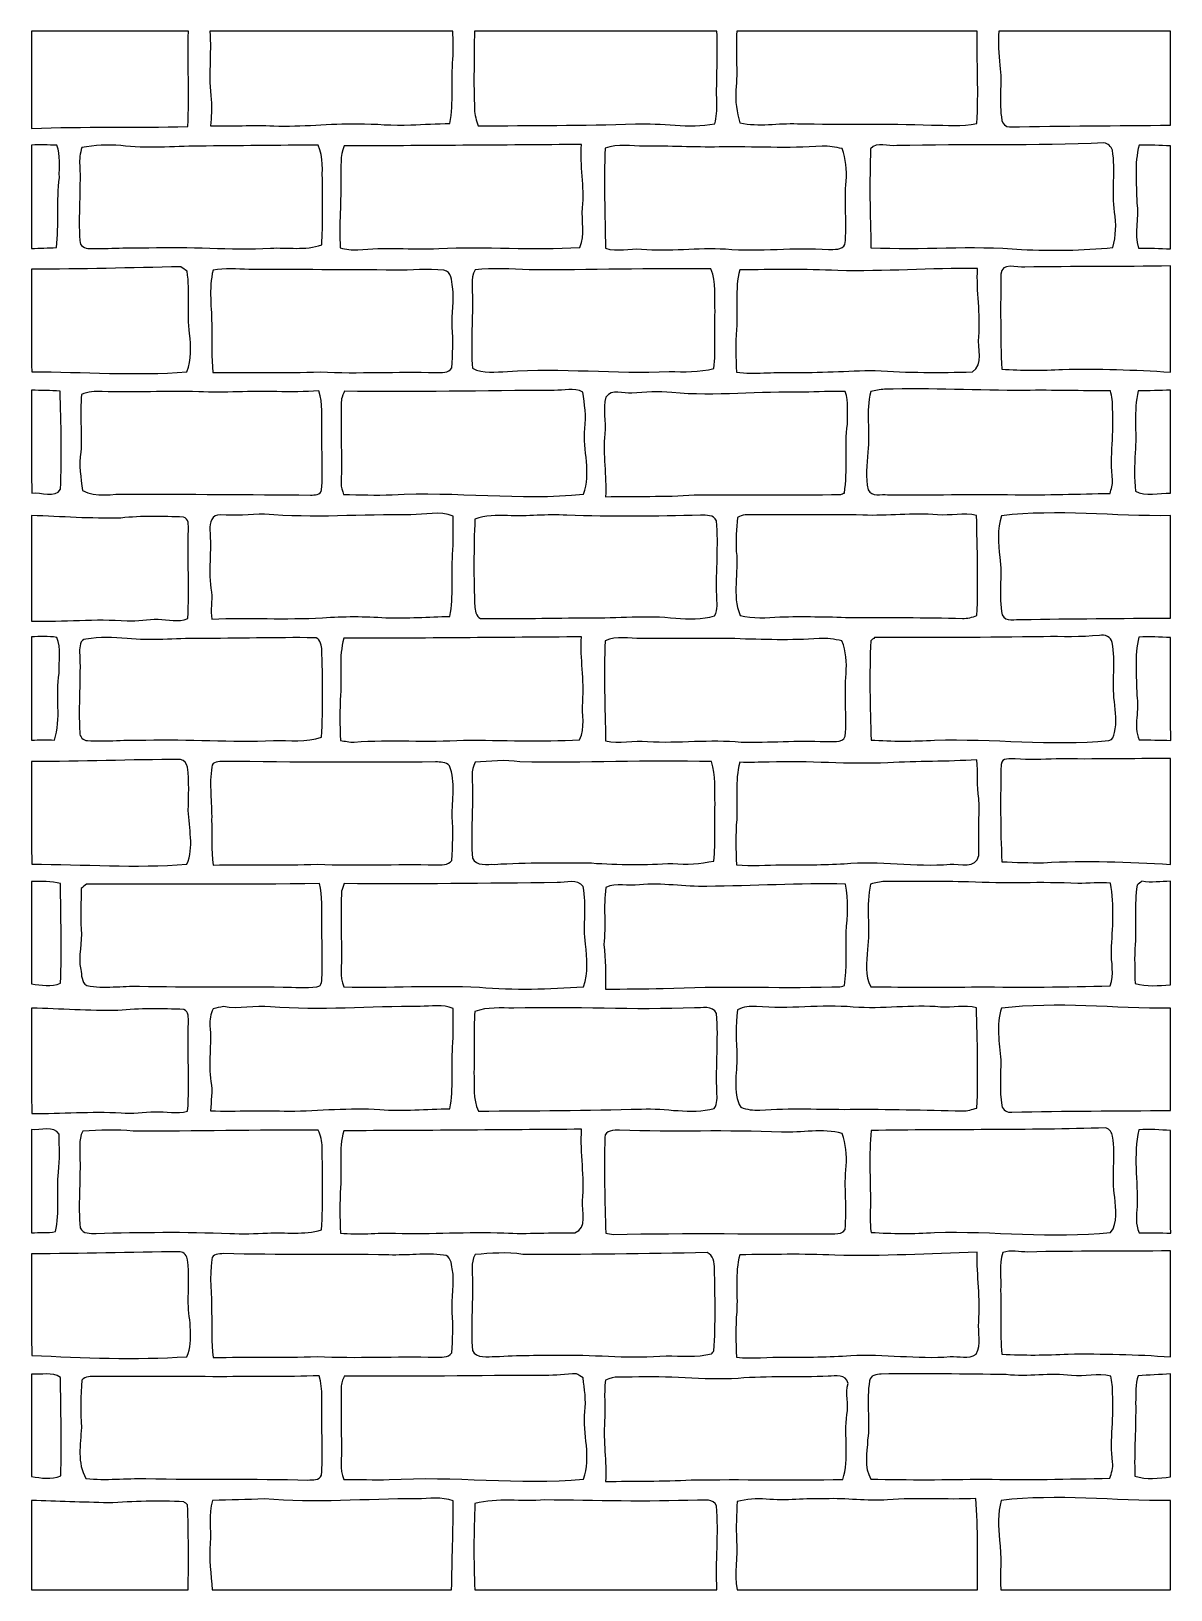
# Model space of a CAD drawing. Header units: centimetres. Extents: x -6.4 to 6.5, y -8.8 to 8.8.
import ezdxf

# ---------------------------------------------------------------- set-up
doc = ezdxf.new("R2010")
doc.units = ezdxf.units.CM
doc.header["$MEASUREMENT"] = 0
doc.layers.add('Camada 1', color=7, linetype='Continuous')

msp = doc.modelspace()

# ---------------------------------------------------------------- linework, layer by layer
at = {"layer": 'Camada 1'}
for points, knots in [([(-6.44348, 8.81944), (-6.44348, 8.81944), (-4.66724, 8.81944), (-4.66724, 8.81944), (-4.66724, 8.81944), (-4.68383, 8.46032), (-4.65242, 8.10048), (-4.67676, 7.74135), (-4.67676, 7.74135), (-5.26486, 7.72407), (-5.8547, 7.74242), (-6.44313, 7.71842), (-6.44313, 7.71842), (-6.44418, 8.08531), (-6.44348, 8.45255), (-6.44348, 8.81944)], [0, 0, 0, 0, 0.2, 0.2, 0.2, 0.2, 0.4, 0.4, 0.4, 0.4, 0.6, 0.6, 0.6, 0.6, 1, 1, 1, 1]), ([(-4.4263, 8.81944), (-4.4263, 8.81944), (-1.67534, 8.81944), (-1.67534, 8.81944), (-1.67534, 8.81944), (-1.67286, 8.71431), (-1.66899, 8.60918), (-1.67569, 8.50406), (-1.67569, 8.50406), (-1.69579, 8.26099), (-1.66546, 8.01511), (-1.70885, 7.77346), (-1.70885, 7.77346), (-1.85632, 7.77275), (-2.00342, 7.76676), (-2.15053, 7.75828), (-2.15053, 7.75828), (-2.35126, 7.74593), (-2.55128, 7.77451), (-2.75201, 7.77134), (-2.75201, 7.77134), (-3.06951, 7.77662), (-3.38561, 7.73499), (-3.70311, 7.7477), (-3.70311, 7.7477), (-3.94088, 7.75899), (-4.179, 7.74135), (-4.41713, 7.74841), (-4.41713, 7.74841), (-4.41113, 7.84718), (-4.39949, 7.94631), (-4.41006, 8.04509), (-4.41006, 8.04509), (-4.44465, 8.30227), (-4.40584, 8.56156), (-4.4263, 8.81944)], [0, 0, 0, 0, 0.1, 0.1, 0.1, 0.1, 0.2, 0.2, 0.2, 0.2, 0.3, 0.3, 0.3, 0.3, 0.4, 0.4, 0.4, 0.4, 0.5, 0.5, 0.5, 0.5, 0.6, 0.6, 0.6, 0.6, 0.7, 0.7, 0.7, 0.7, 0.8, 0.8, 0.8, 0.8, 1, 1, 1, 1]), ([(-1.43191, 8.81944), (-1.43191, 8.81944), (1.31234, 8.81944), (1.31234, 8.81944), (1.31234, 8.81944), (1.32715, 8.54851), (1.30315, 8.27757), (1.31197, 8.00629), (1.31197, 8.00629), (1.31621, 7.92726), (1.30703, 7.84825), (1.28975, 7.77098), (1.28975, 7.77098), (0.99094, 7.71348), (0.69037, 7.78581), (0.38981, 7.76958), (0.38981, 7.76958), (-0.2025, 7.75088), (-0.7948, 7.75124), (-1.38747, 7.74805), (-1.38747, 7.74805), (-1.40794, 7.80873), (-1.43016, 7.87047), (-1.43016, 7.93573), (-1.43016, 7.93573), (-1.44285, 8.22995), (-1.43262, 8.52487), (-1.43191, 8.81944)], [0, 0, 0, 0, 0.125, 0.125, 0.125, 0.125, 0.25, 0.25, 0.25, 0.25, 0.375, 0.375, 0.375, 0.375, 0.5, 0.5, 0.5, 0.5, 0.625, 0.625, 0.625, 0.625, 0.75, 0.75, 0.75, 0.75, 1, 1, 1, 1]), ([(1.53846, 8.81944), (1.53846, 8.81944), (4.25767, 8.81944), (4.25767, 8.81944), (4.25767, 8.81944), (4.25379, 8.4716), (4.27637, 8.12341), (4.2545, 7.77592), (4.2545, 7.77592), (4.08586, 7.7343), (3.91195, 7.75935), (3.74085, 7.75652), (3.74085, 7.75652), (3.23532, 7.77487), (2.72944, 7.76252), (2.22355, 7.77205), (2.22355, 7.77205), (2.00659, 7.78191), (1.78788, 7.7336), (1.57339, 7.78298), (1.57339, 7.78298), (1.5374, 7.90222), (1.51729, 8.02675), (1.52893, 8.15128), (1.52893, 8.15128), (1.5501, 8.37352), (1.52152, 8.59683), (1.53846, 8.81944)], [0, 0, 0, 0, 0.125, 0.125, 0.125, 0.125, 0.25, 0.25, 0.25, 0.25, 0.375, 0.375, 0.375, 0.375, 0.5, 0.5, 0.5, 0.5, 0.625, 0.625, 0.625, 0.625, 0.75, 0.75, 0.75, 0.75, 1, 1, 1, 1]), ([(4.50215, 8.81944), (4.50215, 8.81944), (6.44666, 8.81944), (6.44666, 8.81944), (6.44666, 8.81944), (6.44701, 8.46454), (6.44735, 8.10965), (6.44666, 7.75441), (6.44666, 7.75441), (5.83881, 7.75229), (5.23098, 7.74488), (4.6235, 7.73711), (4.6235, 7.73711), (4.58011, 7.7343), (4.54695, 7.77063), (4.53813, 7.80979), (4.53813, 7.80979), (4.50074, 8.01616), (4.54201, 8.22606), (4.5159, 8.43315), (4.5159, 8.43315), (4.50003, 8.5612), (4.49826, 8.69068), (4.50215, 8.81944)], [0, 0, 0, 0, 0.14285714, 0.14285714, 0.14285714, 0.14285714, 0.28571429, 0.28571429, 0.28571429, 0.28571429, 0.42857143, 0.42857143, 0.42857143, 0.42857143, 0.57142857, 0.57142857, 0.57142857, 0.57142857, 0.71428571, 0.71428571, 0.71428571, 0.71428571, 1, 1, 1, 1]), ([(-6.44418, 6.35987), (-6.44243, 6.75004), (-6.44489, 7.14058), (-6.44277, 7.53075), (-6.44277, 7.53075), (-6.34824, 7.53285), (-6.25369, 7.5318), (-6.15879, 7.53004), (-6.15879, 7.53004), (-6.11116, 7.41398), (-6.13375, 7.2852), (-6.12916, 7.1628), (-6.12916, 7.1628), (-6.16303, 6.89963), (-6.13127, 6.63327), (-6.16303, 6.36975), (-6.16303, 6.36975), (-6.25686, 6.36551), (-6.3507, 6.36447), (-6.44418, 6.35987)], [0, 0, 0, 0, 0.16666667, 0.16666667, 0.16666667, 0.16666667, 0.33333333, 0.33333333, 0.33333333, 0.33333333, 0.5, 0.5, 0.5, 0.5, 0.66666667, 0.66666667, 0.66666667, 0.66666667, 1, 1, 1, 1]), ([(-5.8748, 7.50359), (-5.72947, 7.52651), (-5.58165, 7.53779), (-5.43453, 7.52439), (-5.43453, 7.52439), (-5.14139, 7.48911), (-4.84575, 7.51275), (-4.55153, 7.51945), (-4.55153, 7.51945), (-4.10138, 7.52157), (-3.65159, 7.53004), (-3.20145, 7.52792), (-3.20145, 7.52792), (-3.1309, 7.39281), (-3.16194, 7.23618), (-3.14924, 7.09048), (-3.14924, 7.09048), (-3.1563, 6.86082), (-3.14359, 6.63117), (-3.15982, 6.40221), (-3.15982, 6.40221), (-3.3461, 6.33518), (-3.54576, 6.37363), (-3.73839, 6.3641), (-3.73839, 6.3641), (-4.1977, 6.33871), (-4.65666, 6.38632), (-5.11598, 6.36729), (-5.11598, 6.36729), (-5.33964, 6.37399), (-5.56331, 6.35599), (-5.7866, 6.36023), (-5.7866, 6.36023), (-5.84022, 6.3574), (-5.89879, 6.39092), (-5.89738, 6.45054), (-5.89738, 6.45054), (-5.91609, 6.73381), (-5.8861, 7.01745), (-5.89808, 7.30108), (-5.89808, 7.30108), (-5.90337, 7.36952), (-5.89492, 7.43761), (-5.8748, 7.50359)], [0, 0, 0, 0, 0.08333333, 0.08333333, 0.08333333, 0.08333333, 0.16666667, 0.16666667, 0.16666667, 0.16666667, 0.25, 0.25, 0.25, 0.25, 0.33333333, 0.33333333, 0.33333333, 0.33333333, 0.41666667, 0.41666667, 0.41666667, 0.41666667, 0.5, 0.5, 0.5, 0.5, 0.58333333, 0.58333333, 0.58333333, 0.58333333, 0.66666667, 0.66666667, 0.66666667, 0.66666667, 0.75, 0.75, 0.75, 0.75, 0.83333333, 0.83333333, 0.83333333, 0.83333333, 1, 1, 1, 1]), ([(-2.90653, 7.52086), (-2.01117, 7.52333), (-1.11548, 7.53075), (-0.22014, 7.53709), (-0.22014, 7.53709), (-0.23917, 7.29755), (-0.18345, 7.06084), (-0.20672, 6.8213), (-0.20672, 6.8213), (-0.22613, 6.67173), (-0.16862, 6.5144), (-0.23988, 6.37292), (-0.23988, 6.37292), (-0.77116, 6.33976), (-1.30386, 6.38422), (-1.83585, 6.35952), (-1.83585, 6.35952), (-2.14136, 6.34753), (-2.44792, 6.37611), (-2.75271, 6.34434), (-2.75271, 6.34434), (-2.81939, 6.33871), (-2.885, 6.35175), (-2.94957, 6.36693), (-2.94957, 6.36693), (-2.96615, 6.63222), (-2.93722, 6.8968), (-2.94393, 7.16209), (-2.94393, 7.16209), (-2.93899, 7.28169), (-2.95451, 7.40762), (-2.90653, 7.52086)], [0, 0, 0, 0, 0.11111111, 0.11111111, 0.11111111, 0.11111111, 0.22222222, 0.22222222, 0.22222222, 0.22222222, 0.33333333, 0.33333333, 0.33333333, 0.33333333, 0.44444444, 0.44444444, 0.44444444, 0.44444444, 0.55555556, 0.55555556, 0.55555556, 0.55555556, 0.66666667, 0.66666667, 0.66666667, 0.66666667, 0.77777778, 0.77777778, 0.77777778, 0.77777778, 1, 1, 1, 1]), ([(1.33914, 7.50922), (1.72755, 7.51521), (2.11632, 7.48982), (2.50401, 7.5184), (2.50401, 7.5184), (2.58022, 7.52264), (2.65499, 7.50534), (2.72979, 7.49158), (2.72979, 7.49158), (2.77354, 7.37446), (2.78377, 7.24746), (2.77566, 7.12364), (2.77566, 7.12364), (2.7499, 6.88481), (2.78835, 6.6442), (2.76224, 6.40537), (2.76224, 6.40537), (2.73156, 6.34118), (2.63666, 6.35105), (2.57598, 6.34894), (2.57598, 6.34894), (2.18756, 6.37716), (1.79882, 6.32142), (1.4104, 6.35458), (1.4104, 6.35458), (1.09326, 6.37611), (0.77611, 6.32319), (0.45931, 6.35212), (0.45931, 6.35212), (0.32349, 6.36763), (0.18486, 6.31825), (0.05257, 6.36235), (0.05257, 6.36235), (0.04692, 6.73946), (0.03069, 7.11729), (0.04903, 7.4937), (0.04903, 7.4937), (0.19085, 7.55261), (0.34536, 7.51557), (0.49354, 7.51874), (0.49354, 7.51874), (0.7754, 7.52228), (1.05728, 7.50393), (1.33914, 7.50922)], [0, 0, 0, 0, 0.08333333, 0.08333333, 0.08333333, 0.08333333, 0.16666667, 0.16666667, 0.16666667, 0.16666667, 0.25, 0.25, 0.25, 0.25, 0.33333333, 0.33333333, 0.33333333, 0.33333333, 0.41666667, 0.41666667, 0.41666667, 0.41666667, 0.5, 0.5, 0.5, 0.5, 0.58333333, 0.58333333, 0.58333333, 0.58333333, 0.66666667, 0.66666667, 0.66666667, 0.66666667, 0.75, 0.75, 0.75, 0.75, 0.83333333, 0.83333333, 0.83333333, 0.83333333, 1, 1, 1, 1]), ([(3.34856, 7.52403), (4.12962, 7.54167), (4.91277, 7.51945), (5.69348, 7.55543), (5.69348, 7.55543), (5.73899, 7.54803), (5.77532, 7.51662), (5.78872, 7.47182), (5.78872, 7.47182), (5.82824, 7.24005), (5.77919, 7.00475), (5.81413, 6.77262), (5.81413, 6.77262), (5.83282, 6.63892), (5.83318, 6.50205), (5.79225, 6.37222), (5.79225, 6.37222), (5.45041, 6.33448), (5.1047, 6.33552), (4.76144, 6.34753), (4.76144, 6.34753), (4.19381, 6.39938), (3.62479, 6.34012), (3.05681, 6.36939), (3.05681, 6.36939), (3.04694, 6.74158), (3.03776, 7.11624), (3.05293, 7.48841), (3.05293, 7.48841), (3.1249, 7.57344), (3.25191, 7.51416), (3.34856, 7.52403)], [0, 0, 0, 0, 0.11111111, 0.11111111, 0.11111111, 0.11111111, 0.22222222, 0.22222222, 0.22222222, 0.22222222, 0.33333333, 0.33333333, 0.33333333, 0.33333333, 0.44444444, 0.44444444, 0.44444444, 0.44444444, 0.55555556, 0.55555556, 0.55555556, 0.55555556, 0.66666667, 0.66666667, 0.66666667, 0.66666667, 0.77777778, 0.77777778, 0.77777778, 0.77777778, 1, 1, 1, 1]), ([(6.06424, 6.87846), (6.06495, 7.09436), (6.03284, 7.31943), (6.09177, 7.52934), (6.09177, 7.52934), (6.20994, 7.53463), (6.32812, 7.52615), (6.4463, 7.52052), (6.4463, 7.52052), (6.44806, 7.13246), (6.4463, 6.74404), (6.44701, 6.35599), (6.44701, 6.35599), (6.32636, 6.36198), (6.20572, 6.36269), (6.08507, 6.36517), (6.08507, 6.36517), (6.03003, 6.53274), (6.09528, 6.70736), (6.06424, 6.87846)], [0, 0, 0, 0, 0.16666667, 0.16666667, 0.16666667, 0.16666667, 0.33333333, 0.33333333, 0.33333333, 0.33333333, 0.5, 0.5, 0.5, 0.5, 0.66666667, 0.66666667, 0.66666667, 0.66666667, 1, 1, 1, 1]), ([(4.79848, 6.14927), (5.34775, 6.1602), (5.89808, 6.15102), (6.44771, 6.16303), (6.44771, 6.16303), (6.4456, 5.76226), (6.44842, 5.36187), (6.4463, 4.96111), (6.4463, 4.96111), (6.03919, 4.98686), (5.63138, 5.00203), (5.22393, 4.99109), (5.22393, 4.99109), (4.99463, 4.97804), (4.76462, 4.9791), (4.53602, 4.99392), (4.53602, 4.99392), (4.52154, 5.35164), (4.52296, 5.71112), (4.52683, 6.06989), (4.52683, 6.06989), (4.53002, 6.20818), (4.71099, 6.14186), (4.79848, 6.14927)], [0, 0, 0, 0, 0.14285714, 0.14285714, 0.14285714, 0.14285714, 0.28571429, 0.28571429, 0.28571429, 0.28571429, 0.42857143, 0.42857143, 0.42857143, 0.42857143, 0.57142857, 0.57142857, 0.57142857, 0.57142857, 0.71428571, 0.71428571, 0.71428571, 0.71428571, 1, 1, 1, 1]), ([(-6.44418, 6.12705), (-5.88081, 6.12563), (-5.31777, 6.1415), (-4.75473, 6.15385), (-4.75473, 6.15385), (-4.73709, 6.14079), (-4.70181, 6.1154), (-4.68417, 6.10234), (-4.68417, 6.10234), (-4.64361, 5.86846), (-4.68982, 5.63104), (-4.65561, 5.39679), (-4.65561, 5.39679), (-4.64078, 5.25251), (-4.62845, 5.10117), (-4.68453, 4.96322), (-4.68453, 4.96322), (-5.26979, 4.91878), (-5.85645, 4.96288), (-6.44207, 4.96605), (-6.44207, 4.96605), (-6.44596, 5.35305), (-6.44207, 5.74004), (-6.44418, 6.12705)], [0, 0, 0, 0, 0.14285714, 0.14285714, 0.14285714, 0.14285714, 0.28571429, 0.28571429, 0.28571429, 0.28571429, 0.42857143, 0.42857143, 0.42857143, 0.42857143, 0.57142857, 0.57142857, 0.57142857, 0.57142857, 0.71428571, 0.71428571, 0.71428571, 0.71428571, 1, 1, 1, 1]), ([(-4.38891, 6.11645), (-4.2552, 6.13728), (-4.11973, 6.12668), (-3.98497, 6.12315), (-3.98497, 6.12315), (-3.43288, 6.12034), (-2.88079, 6.1214), (-2.32867, 6.1147), (-2.32867, 6.1147), (-2.14524, 6.10941), (-1.96074, 6.13798), (-1.77835, 6.11328), (-1.77835, 6.11328), (-1.68663, 6.10022), (-1.6898, 5.99439), (-1.67781, 5.92454), (-1.67781, 5.92454), (-1.65488, 5.7732), (-1.69192, 5.62115), (-1.68275, 5.46946), (-1.68275, 5.46946), (-1.66933, 5.31671), (-1.67886, 5.16325), (-1.68592, 5.01049), (-1.68592, 5.01049), (-1.72437, 4.94417), (-1.80552, 4.9604), (-1.86972, 4.95652), (-1.86972, 4.95652), (-2.3054, 4.96887), (-2.74143, 4.94242), (-3.17746, 4.96252), (-3.17746, 4.96252), (-3.58174, 4.95299), (-3.98604, 4.95828), (-4.39067, 4.95511), (-4.39067, 4.95511), (-4.40972, 5.1255), (-4.40019, 5.29766), (-4.40513, 5.46876), (-4.40513, 5.46876), (-4.40195, 5.6843), (-4.44358, 5.90444), (-4.38891, 6.11645)], [0, 0, 0, 0, 0.08333333, 0.08333333, 0.08333333, 0.08333333, 0.16666667, 0.16666667, 0.16666667, 0.16666667, 0.25, 0.25, 0.25, 0.25, 0.33333333, 0.33333333, 0.33333333, 0.33333333, 0.41666667, 0.41666667, 0.41666667, 0.41666667, 0.5, 0.5, 0.5, 0.5, 0.58333333, 0.58333333, 0.58333333, 0.58333333, 0.66666667, 0.66666667, 0.66666667, 0.66666667, 0.75, 0.75, 0.75, 0.75, 0.83333333, 0.83333333, 0.83333333, 0.83333333, 1, 1, 1, 1]), ([(-1.4238, 6.11964), (-1.2199, 6.1348), (-1.01599, 6.1348), (-0.81209, 6.11786), (-0.81209, 6.11786), (-0.12629, 6.11752), (0.5595, 6.1355), (1.24529, 6.12916), (1.24529, 6.12916), (1.31056, 5.97641), (1.28128, 5.80565), (1.29292, 5.64409), (1.29292, 5.64409), (1.28128, 5.42995), (1.30245, 5.21511), (1.27847, 5.00167), (1.27847, 5.00167), (1.11266, 4.96076), (0.94226, 4.96252), (0.77294, 4.96851), (0.77294, 4.96851), (0.16228, 4.93888), (-0.44874, 5.01261), (-1.05867, 4.9671), (-1.05867, 4.9671), (-1.19133, 4.9678), (-1.33314, 4.93713), (-1.45486, 5.00415), (-1.45486, 5.00415), (-1.47038, 5.26415), (-1.45345, 5.5245), (-1.45379, 5.78484), (-1.45379, 5.78484), (-1.44992, 5.89667), (-1.47954, 6.01591), (-1.4238, 6.11964)], [0, 0, 0, 0, 0.1, 0.1, 0.1, 0.1, 0.2, 0.2, 0.2, 0.2, 0.3, 0.3, 0.3, 0.3, 0.4, 0.4, 0.4, 0.4, 0.5, 0.5, 0.5, 0.5, 0.6, 0.6, 0.6, 0.6, 0.7, 0.7, 0.7, 0.7, 0.8, 0.8, 0.8, 0.8, 1, 1, 1, 1]), ([(1.57091, 6.11716), (1.94062, 6.12174), (2.31034, 6.1281), (2.68005, 6.11116), (2.68005, 6.11116), (3.20781, 6.09669), (3.73486, 6.13974), (4.26261, 6.13339), (4.26261, 6.13339), (4.24744, 5.87587), (4.30106, 5.62081), (4.27567, 5.36292), (4.27567, 5.36292), (4.25626, 5.23275), (4.33987, 5.04859), (4.2037, 4.96288), (4.2037, 4.96288), (3.8375, 4.95582), (3.47062, 4.95087), (3.10479, 4.97981), (3.10479, 4.97981), (2.78659, 4.97592), (2.46873, 4.95158), (2.15053, 4.95687), (2.15053, 4.95687), (1.94522, 4.96534), (1.73989, 4.93394), (1.53528, 4.95899), (1.53528, 4.95899), (1.52681, 5.12092), (1.52259, 5.28319), (1.53563, 5.44476), (1.53563, 5.44476), (1.55222, 5.66844), (1.51341, 5.89738), (1.57091, 6.11716)], [0, 0, 0, 0, 0.1, 0.1, 0.1, 0.1, 0.2, 0.2, 0.2, 0.2, 0.3, 0.3, 0.3, 0.3, 0.4, 0.4, 0.4, 0.4, 0.5, 0.5, 0.5, 0.5, 0.6, 0.6, 0.6, 0.6, 0.7, 0.7, 0.7, 0.7, 0.8, 0.8, 0.8, 0.8, 1, 1, 1, 1]), ([(-0.52951, 4.75402), (-0.42087, 4.75262), (-0.30656, 4.78861), (-0.20389, 4.73569), (-0.20389, 4.73569), (-0.18625, 4.59951), (-0.16333, 4.46193), (-0.18133, 4.32435), (-0.18133, 4.32435), (-0.20672, 4.07634), (-0.10442, 3.81987), (-0.19826, 3.57893), (-0.19826, 3.57893), (-0.91934, 3.50485), (-1.64146, 3.61526), (-2.36326, 3.57328), (-2.36326, 3.57328), (-2.54599, 3.56517), (-2.72908, 3.5754), (-2.91217, 3.57575), (-2.91217, 3.57575), (-2.92381, 3.61809), (-2.94145, 3.65972), (-2.94004, 3.70416), (-2.94004, 3.70416), (-2.92629, 4.02271), (-2.95205, 4.34199), (-2.93546, 4.66054), (-2.93546, 4.66054), (-2.92734, 4.68136), (-2.91146, 4.72334), (-2.90335, 4.74451), (-2.90335, 4.74451), (-2.11278, 4.73321), (-1.32115, 4.75156), (-0.52951, 4.75402)], [0, 0, 0, 0, 0.1, 0.1, 0.1, 0.1, 0.2, 0.2, 0.2, 0.2, 0.3, 0.3, 0.3, 0.3, 0.4, 0.4, 0.4, 0.4, 0.5, 0.5, 0.5, 0.5, 0.6, 0.6, 0.6, 0.6, 0.7, 0.7, 0.7, 0.7, 0.8, 0.8, 0.8, 0.8, 1, 1, 1, 1]), ([(0.05608, 4.67818), (0.12347, 4.77519), (0.254, 4.7184), (0.35102, 4.72193), (0.35102, 4.72193), (0.50129, 4.73499), (0.65263, 4.74591), (0.80327, 4.73004), (0.80327, 4.73004), (1.29928, 4.68277), (1.79634, 4.74556), (2.29305, 4.73463), (2.29305, 4.73463), (2.45075, 4.73638), (2.60843, 4.7498), (2.76613, 4.73991), (2.76613, 4.73991), (2.80458, 4.62209), (2.78482, 4.49545), (2.79082, 4.37339), (2.79082, 4.37339), (2.75483, 4.11444), (2.79505, 3.85127), (2.7559, 3.59268), (2.7559, 3.59268), (2.74567, 3.58916), (2.72486, 3.58174), (2.71426, 3.57786), (2.71426, 3.57786), (2.16217, 3.5634), (1.60972, 3.57716), (1.05728, 3.57116), (1.05728, 3.57116), (0.72284, 3.54682), (0.38734, 3.55952), (0.05221, 3.55035), (0.05221, 3.55035), (0.06667, 3.78919), (0.01975, 4.02554), (0.04409, 4.26332), (0.04409, 4.26332), (0.05715, 4.40124), (0.0201, 4.54342), (0.05608, 4.67818)], [0, 0, 0, 0, 0.08333333, 0.08333333, 0.08333333, 0.08333333, 0.16666667, 0.16666667, 0.16666667, 0.16666667, 0.25, 0.25, 0.25, 0.25, 0.33333333, 0.33333333, 0.33333333, 0.33333333, 0.41666667, 0.41666667, 0.41666667, 0.41666667, 0.5, 0.5, 0.5, 0.5, 0.58333333, 0.58333333, 0.58333333, 0.58333333, 0.66666667, 0.66666667, 0.66666667, 0.66666667, 0.75, 0.75, 0.75, 0.75, 0.83333333, 0.83333333, 0.83333333, 0.83333333, 1, 1, 1, 1]), ([(3.05364, 4.74132), (3.10515, 4.75156), (3.15665, 4.76566), (3.20957, 4.76744), (3.20957, 4.76744), (3.73909, 4.78084), (4.2679, 4.75368), (4.79743, 4.75368), (4.79743, 4.75368), (5.12056, 4.75933), (5.44335, 4.74802), (5.76615, 4.74944), (5.76615, 4.74944), (5.78626, 4.68488), (5.79225, 4.61785), (5.79013, 4.55083), (5.79013, 4.55083), (5.81025, 4.27918), (5.75804, 4.00826), (5.7912, 3.73768), (5.7912, 3.73768), (5.79508, 3.68582), (5.77427, 3.63714), (5.76192, 3.58775), (5.76192, 3.58775), (5.40456, 3.58386), (5.04754, 3.56799), (4.69018, 3.57258), (4.69018, 3.57258), (4.20828, 3.58668), (3.72638, 3.56305), (3.2445, 3.57363), (3.2445, 3.57363), (3.17217, 3.5821), (3.0667, 3.54646), (3.02612, 3.62761), (3.02612, 3.62761), (2.98838, 3.76731), (3.01378, 3.91478), (3.0219, 4.05694), (3.0219, 4.05694), (3.04799, 4.28449), (2.99507, 4.51696), (3.05364, 4.74132)], [0, 0, 0, 0, 0.08333333, 0.08333333, 0.08333333, 0.08333333, 0.16666667, 0.16666667, 0.16666667, 0.16666667, 0.25, 0.25, 0.25, 0.25, 0.33333333, 0.33333333, 0.33333333, 0.33333333, 0.41666667, 0.41666667, 0.41666667, 0.41666667, 0.5, 0.5, 0.5, 0.5, 0.58333333, 0.58333333, 0.58333333, 0.58333333, 0.66666667, 0.66666667, 0.66666667, 0.66666667, 0.75, 0.75, 0.75, 0.75, 0.83333333, 0.83333333, 0.83333333, 0.83333333, 1, 1, 1, 1]), ([(-6.44455, 4.75755), (-6.33659, 4.75262), (-6.22828, 4.75402), (-6.12034, 4.74627), (-6.12034, 4.74627), (-6.10941, 4.3769), (-6.102, 4.00543), (-6.11575, 3.63573), (-6.11575, 3.63573), (-6.17573, 3.52918), (-6.33835, 3.60574), (-6.44031, 3.59233), (-6.44031, 3.59233), (-6.44806, 3.98039), (-6.44065, 4.36915), (-6.44455, 4.75755)], [0, 0, 0, 0, 0.2, 0.2, 0.2, 0.2, 0.4, 0.4, 0.4, 0.4, 0.6, 0.6, 0.6, 0.6, 1, 1, 1, 1]), ([(-5.87869, 4.70641), (-5.80531, 4.74027), (-5.72452, 4.7438), (-5.64515, 4.74027), (-5.64515, 4.74027), (-5.28072, 4.72792), (-4.9163, 4.75156), (-4.55224, 4.73816), (-4.55224, 4.73816), (-4.25803, 4.7251), (-3.9638, 4.74909), (-3.66959, 4.74062), (-3.66959, 4.74062), (-3.51048, 4.73569), (-3.35104, 4.73886), (-3.19158, 4.74873), (-3.19158, 4.74873), (-3.13972, 4.6055), (-3.16618, 4.45099), (-3.15841, 4.30213), (-3.15841, 4.30213), (-3.16089, 4.07775), (-3.14325, 3.85234), (-3.16194, 3.62832), (-3.16194, 3.62832), (-3.1683, 3.56834), (-3.24272, 3.57328), (-3.28719, 3.56904), (-3.28719, 3.56904), (-3.97898, 3.57786), (-4.67077, 3.57786), (-5.36256, 3.58069), (-5.36256, 3.58069), (-5.52908, 3.58916), (-5.71287, 3.53342), (-5.86527, 3.62162), (-5.86527, 3.62162), (-5.88573, 3.76519), (-5.9129, 3.91054), (-5.88539, 4.05553), (-5.88539, 4.05553), (-5.87587, 4.27214), (-5.89385, 4.48944), (-5.87869, 4.70641)], [0, 0, 0, 0, 0.08333333, 0.08333333, 0.08333333, 0.08333333, 0.16666667, 0.16666667, 0.16666667, 0.16666667, 0.25, 0.25, 0.25, 0.25, 0.33333333, 0.33333333, 0.33333333, 0.33333333, 0.41666667, 0.41666667, 0.41666667, 0.41666667, 0.5, 0.5, 0.5, 0.5, 0.58333333, 0.58333333, 0.58333333, 0.58333333, 0.66666667, 0.66666667, 0.66666667, 0.66666667, 0.75, 0.75, 0.75, 0.75, 0.83333333, 0.83333333, 0.83333333, 0.83333333, 1, 1, 1, 1]), ([(6.08083, 4.75051), (6.20289, 4.74802), (6.32459, 4.75297), (6.44701, 4.75721), (6.44701, 4.75721), (6.44701, 4.36879), (6.44735, 3.98003), (6.44666, 3.59163), (6.44666, 3.59163), (6.31789, 3.59657), (6.16091, 3.54576), (6.05013, 3.61456), (6.05013, 3.61456), (6.03425, 3.75778), (6.04026, 3.90384), (6.04626, 4.04777), (6.04626, 4.04777), (6.06636, 4.28166), (6.0265, 4.51979), (6.08083, 4.75051)], [0, 0, 0, 0, 0.16666667, 0.16666667, 0.16666667, 0.16666667, 0.33333333, 0.33333333, 0.33333333, 0.33333333, 0.5, 0.5, 0.5, 0.5, 0.66666667, 0.66666667, 0.66666667, 0.66666667, 1, 1, 1, 1]), ([(-4.30494, 3.34503), (-4.13843, 3.3334), (-3.97298, 3.34997), (-3.80683, 3.35385), (-3.80683, 3.35385), (-3.25578, 3.30412), (-2.70333, 3.35421), (-2.15159, 3.34644), (-2.15159, 3.34644), (-1.99214, 3.34539), (-1.82491, 3.39514), (-1.67252, 3.33092), (-1.67252, 3.33092), (-1.67674, 3.18557), (-1.66511, 3.04024), (-1.67781, 2.89524), (-1.67781, 2.89524), (-1.69615, 2.66276), (-1.6637, 2.42675), (-1.70956, 2.19638), (-1.70956, 2.19638), (-1.95155, 2.19357), (-2.19321, 2.17134), (-2.43557, 2.18193), (-2.43557, 2.18193), (-2.6737, 2.19709), (-2.91287, 2.19886), (-3.151, 2.18193), (-3.151, 2.18193), (-3.56729, 2.15547), (-3.98463, 2.18581), (-4.4016, 2.16641), (-4.4016, 2.16641), (-4.42806, 2.26694), (-4.39208, 2.36996), (-4.40901, 2.47156), (-4.40901, 2.47156), (-4.44782, 2.7044), (-4.40443, 2.9404), (-4.4256, 3.175), (-4.4256, 3.175), (-4.43547, 3.25154), (-4.39844, 3.35562), (-4.30494, 3.34503)], [0, 0, 0, 0, 0.08333333, 0.08333333, 0.08333333, 0.08333333, 0.16666667, 0.16666667, 0.16666667, 0.16666667, 0.25, 0.25, 0.25, 0.25, 0.33333333, 0.33333333, 0.33333333, 0.33333333, 0.41666667, 0.41666667, 0.41666667, 0.41666667, 0.5, 0.5, 0.5, 0.5, 0.58333333, 0.58333333, 0.58333333, 0.58333333, 0.66666667, 0.66666667, 0.66666667, 0.66666667, 0.75, 0.75, 0.75, 0.75, 0.83333333, 0.83333333, 0.83333333, 0.83333333, 1, 1, 1, 1]), ([(-1.42592, 3.29776), (-1.30739, 3.33903), (-1.18004, 3.34186), (-1.05587, 3.33728), (-1.05587, 3.33728), (-0.8329, 3.32739), (-0.60995, 3.35421), (-0.387, 3.34222), (-0.387, 3.34222), (0.11782, 3.3221), (0.62301, 3.32809), (1.12818, 3.34115), (1.12818, 3.34115), (1.19097, 3.3401), (1.2774, 3.34997), (1.30739, 3.27871), (1.30739, 3.27871), (1.33456, 2.99826), (1.30033, 2.71568), (1.31127, 2.43451), (1.31127, 2.43451), (1.30951, 2.35725), (1.32997, 2.27259), (1.28551, 2.20345), (1.28551, 2.20345), (1.14547, 2.16041), (0.99272, 2.16782), (0.84771, 2.17523), (0.84771, 2.17523), (0.51859, 2.21509), (0.18767, 2.17628), (-0.14216, 2.17981), (-0.14216, 2.17981), (-0.54186, 2.17945), (-0.94156, 2.16853), (-1.3409, 2.17204), (-1.3409, 2.17204), (-1.40263, 2.16782), (-1.42309, 2.24861), (-1.42699, 2.29729), (-1.42699, 2.29729), (-1.44073, 2.63065), (-1.44039, 2.96474), (-1.42592, 3.29776)], [0, 0, 0, 0, 0.08333333, 0.08333333, 0.08333333, 0.08333333, 0.16666667, 0.16666667, 0.16666667, 0.16666667, 0.25, 0.25, 0.25, 0.25, 0.33333333, 0.33333333, 0.33333333, 0.33333333, 0.41666667, 0.41666667, 0.41666667, 0.41666667, 0.5, 0.5, 0.5, 0.5, 0.58333333, 0.58333333, 0.58333333, 0.58333333, 0.66666667, 0.66666667, 0.66666667, 0.66666667, 0.75, 0.75, 0.75, 0.75, 0.83333333, 0.83333333, 0.83333333, 0.83333333, 1, 1, 1, 1]), ([(1.54693, 3.31505), (1.59948, 3.35314), (1.66687, 3.34573), (1.72826, 3.34751), (1.72826, 3.34751), (2.14066, 3.33728), (2.5534, 3.35667), (2.96615, 3.34222), (2.96615, 3.34222), (3.24731, 3.33128), (3.52848, 3.36868), (3.80965, 3.3461), (3.80965, 3.3461), (3.95676, 3.33162), (4.10669, 3.37784), (4.25097, 3.33833), (4.25097, 3.33833), (4.26049, 2.96121), (4.27177, 2.58268), (4.25591, 2.20556), (4.25591, 2.20556), (4.20263, 2.18827), (4.1483, 2.17028), (4.09151, 2.17346), (4.09151, 2.17346), (3.66747, 2.18792), (3.24272, 2.18052), (2.81834, 2.18405), (2.81834, 2.18405), (2.5534, 2.19499), (2.28847, 2.19569), (2.02388, 2.19216), (2.02388, 2.19216), (1.87395, 2.18122), (1.72191, 2.16923), (1.57514, 2.20802), (1.57514, 2.20802), (1.48061, 2.43981), (1.56138, 2.69098), (1.53246, 2.93122), (1.53246, 2.93122), (1.53317, 3.05893), (1.52752, 3.18876), (1.54693, 3.31505)], [0, 0, 0, 0, 0.08333333, 0.08333333, 0.08333333, 0.08333333, 0.16666667, 0.16666667, 0.16666667, 0.16666667, 0.25, 0.25, 0.25, 0.25, 0.33333333, 0.33333333, 0.33333333, 0.33333333, 0.41666667, 0.41666667, 0.41666667, 0.41666667, 0.5, 0.5, 0.5, 0.5, 0.58333333, 0.58333333, 0.58333333, 0.58333333, 0.66666667, 0.66666667, 0.66666667, 0.66666667, 0.75, 0.75, 0.75, 0.75, 0.83333333, 0.83333333, 0.83333333, 0.83333333, 1, 1, 1, 1]), ([(4.53531, 3.3355), (5.17031, 3.41277), (5.81025, 3.32563), (6.44771, 3.33657), (6.44771, 3.33657), (6.4463, 2.95027), (6.44701, 2.56399), (6.44735, 2.17769), (6.44735, 2.17769), (5.8861, 2.17416), (5.32448, 2.17063), (4.7632, 2.16146), (4.7632, 2.16146), (4.69053, 2.16746), (4.58082, 2.12831), (4.54235, 2.21333), (4.54235, 2.21333), (4.49545, 2.42851), (4.54589, 2.65007), (4.5145, 2.86631), (4.5145, 2.86631), (4.50003, 3.0219), (4.47957, 3.18523), (4.53531, 3.3355)], [0, 0, 0, 0, 0.14285714, 0.14285714, 0.14285714, 0.14285714, 0.28571429, 0.28571429, 0.28571429, 0.28571429, 0.42857143, 0.42857143, 0.42857143, 0.42857143, 0.57142857, 0.57142857, 0.57142857, 0.57142857, 0.71428571, 0.71428571, 0.71428571, 0.71428571, 1, 1, 1, 1]), ([(-6.44277, 2.14241), (-6.44455, 2.54105), (-6.44384, 2.93933), (-6.44313, 3.33798), (-6.44313, 3.33798), (-6.10658, 3.32634), (-5.77003, 3.30093), (-5.43277, 3.31011), (-5.43277, 3.31011), (-5.19782, 3.33587), (-4.96076, 3.32809), (-4.72475, 3.32069), (-4.72475, 3.32069), (-4.65842, 3.3027), (-4.67113, 3.22862), (-4.66831, 3.1757), (-4.66831, 3.1757), (-4.68136, 2.84198), (-4.65454, 2.50825), (-4.67535, 2.17452), (-4.67535, 2.17452), (-4.78189, 2.12124), (-4.89866, 2.16712), (-5.01085, 2.16358), (-5.01085, 2.16358), (-5.12797, 2.16782), (-5.24403, 2.14417), (-5.36117, 2.14524), (-5.36117, 2.14524), (-5.72135, 2.17557), (-6.08188, 2.13325), (-6.44277, 2.14241)], [0, 0, 0, 0, 0.11111111, 0.11111111, 0.11111111, 0.11111111, 0.22222222, 0.22222222, 0.22222222, 0.22222222, 0.33333333, 0.33333333, 0.33333333, 0.33333333, 0.44444444, 0.44444444, 0.44444444, 0.44444444, 0.55555556, 0.55555556, 0.55555556, 0.55555556, 0.66666667, 0.66666667, 0.66666667, 0.66666667, 0.77777778, 0.77777778, 0.77777778, 0.77777778, 1, 1, 1, 1]), ([(-6.44418, 1.96639), (-6.34929, 1.96639), (-6.25369, 1.97343), (-6.1595, 1.95932), (-6.1595, 1.95932), (-6.10129, 1.83656), (-6.13692, 1.68627), (-6.13268, 1.55256), (-6.13268, 1.55256), (-6.17677, 1.30315), (-6.10234, 1.03716), (-6.18559, 0.79621), (-6.18559, 0.79621), (-6.27167, 0.80291), (-6.35776, 0.80115), (-6.44348, 0.7955), (-6.44348, 0.7955), (-6.44384, 1.18568), (-6.44313, 1.57621), (-6.44418, 1.96639)], [0, 0, 0, 0, 0.16666667, 0.16666667, 0.16666667, 0.16666667, 0.33333333, 0.33333333, 0.33333333, 0.33333333, 0.5, 0.5, 0.5, 0.5, 0.66666667, 0.66666667, 0.66666667, 0.66666667, 1, 1, 1, 1]), ([(-5.8995, 1.79846), (-5.8995, 1.85067), (-5.89704, 1.93674), (-5.82789, 1.94027), (-5.82789, 1.94027), (-5.67372, 1.96144), (-5.51709, 1.96427), (-5.36256, 1.94627), (-5.36256, 1.94627), (-5.09235, 1.91557), (-4.82106, 1.9498), (-4.55048, 1.94697), (-4.55048, 1.94697), (-4.11444, 1.94734), (-3.67875, 1.95967), (-3.24272, 1.95509), (-3.24272, 1.95509), (-3.18347, 1.95932), (-3.16406, 1.87959), (-3.15982, 1.83339), (-3.15982, 1.83339), (-3.14501, 1.49895), (-3.14571, 1.16346), (-3.16089, 0.82902), (-3.16089, 0.82902), (-3.33587, 0.76763), (-3.52354, 0.79657), (-3.70487, 0.79233), (-3.70487, 0.79233), (-4.18606, 0.76624), (-4.6676, 0.81421), (-5.14914, 0.79516), (-5.14914, 0.79516), (-5.37033, 0.80503), (-5.59152, 0.77645), (-5.81235, 0.79092), (-5.81235, 0.79092), (-5.85998, 0.79092), (-5.89915, 0.83431), (-5.89774, 0.88053), (-5.89774, 0.88053), (-5.91538, 1.18638), (-5.88468, 1.4926), (-5.8995, 1.79846)], [0, 0, 0, 0, 0.08333333, 0.08333333, 0.08333333, 0.08333333, 0.16666667, 0.16666667, 0.16666667, 0.16666667, 0.25, 0.25, 0.25, 0.25, 0.33333333, 0.33333333, 0.33333333, 0.33333333, 0.41666667, 0.41666667, 0.41666667, 0.41666667, 0.5, 0.5, 0.5, 0.5, 0.58333333, 0.58333333, 0.58333333, 0.58333333, 0.66666667, 0.66666667, 0.66666667, 0.66666667, 0.75, 0.75, 0.75, 0.75, 0.83333333, 0.83333333, 0.83333333, 0.83333333, 1, 1, 1, 1]), ([(-2.90829, 1.94875), (-2.01188, 1.94909), (-1.11583, 1.95896), (-0.21943, 1.96497), (-0.21943, 1.96497), (-0.23812, 1.71944), (-0.18415, 1.47708), (-0.20601, 1.23155), (-0.20601, 1.23155), (-0.21731, 1.08761), (-0.17285, 0.93591), (-0.24095, 0.80115), (-0.24095, 0.80115), (-0.67734, 0.77328), (-1.11583, 0.79798), (-1.55327, 0.79516), (-1.55327, 0.79516), (-1.96568, 0.77223), (-2.37912, 0.80256), (-2.79152, 0.77505), (-2.79152, 0.77505), (-2.8448, 0.77152), (-2.89701, 0.78458), (-2.94886, 0.79375), (-2.94886, 0.79375), (-2.95416, 0.96519), (-2.9598, 1.137), (-2.94534, 1.3081), (-2.94534, 1.3081), (-2.93088, 1.52118), (-2.97144, 1.7413), (-2.90829, 1.94875)], [0, 0, 0, 0, 0.11111111, 0.11111111, 0.11111111, 0.11111111, 0.22222222, 0.22222222, 0.22222222, 0.22222222, 0.33333333, 0.33333333, 0.33333333, 0.33333333, 0.44444444, 0.44444444, 0.44444444, 0.44444444, 0.55555556, 0.55555556, 0.55555556, 0.55555556, 0.66666667, 0.66666667, 0.66666667, 0.66666667, 0.77777778, 0.77777778, 0.77777778, 0.77777778, 1, 1, 1, 1]), ([(0.04726, 1.92017), (0.17744, 1.97872), (0.32103, 1.94522), (0.4579, 1.94697), (0.4579, 1.94697), (0.81104, 1.94486), (1.16382, 1.94415), (1.51694, 1.94486), (1.51694, 1.94486), (1.83409, 1.93357), (2.15265, 1.92369), (2.46979, 1.94627), (2.46979, 1.94627), (2.55693, 1.95297), (2.64337, 1.93781), (2.72837, 1.92088), (2.72837, 1.92088), (2.77495, 1.80374), (2.78306, 1.67498), (2.77529, 1.5501), (2.77529, 1.5501), (2.75201, 1.31375), (2.78411, 1.07667), (2.76577, 0.83996), (2.76577, 0.83996), (2.72837, 0.75318), (2.61408, 0.78951), (2.54034, 0.77998), (2.54034, 0.77998), (2.2225, 0.79691), (1.905, 0.76624), (1.5875, 0.77505), (1.5875, 0.77505), (1.23437, 0.80822), (0.88089, 0.76093), (0.52775, 0.77964), (0.52775, 0.77964), (0.36936, 0.79869), (0.20849, 0.7493), (0.05326, 0.78916), (0.05326, 0.78916), (0.04585, 1.16592), (0.03245, 1.5434), (0.04726, 1.92017)], [0, 0, 0, 0, 0.08333333, 0.08333333, 0.08333333, 0.08333333, 0.16666667, 0.16666667, 0.16666667, 0.16666667, 0.25, 0.25, 0.25, 0.25, 0.33333333, 0.33333333, 0.33333333, 0.33333333, 0.41666667, 0.41666667, 0.41666667, 0.41666667, 0.5, 0.5, 0.5, 0.5, 0.58333333, 0.58333333, 0.58333333, 0.58333333, 0.66666667, 0.66666667, 0.66666667, 0.66666667, 0.75, 0.75, 0.75, 0.75, 0.83333333, 0.83333333, 0.83333333, 0.83333333, 1, 1, 1, 1]), ([(3.09703, 1.9565), (3.73415, 1.95509), (4.37232, 1.95862), (5.01049, 1.96673), (5.01049, 1.96673), (5.22145, 1.9699), (5.43277, 1.95932), (5.64303, 1.98225), (5.64303, 1.98225), (5.70335, 1.99565), (5.77144, 1.96427), (5.78767, 1.90183), (5.78767, 1.90183), (5.8286, 1.68027), (5.78097, 1.45486), (5.8113, 1.23225), (5.8113, 1.23225), (5.82048, 1.11583), (5.842, 0.99625), (5.81271, 0.88089), (5.81271, 0.88089), (5.80107, 0.84561), (5.79649, 0.7948), (5.74886, 0.79162), (5.74886, 0.79162), (5.09198, 0.72848), (4.43406, 0.81597), (3.77613, 0.79587), (3.77613, 0.79587), (3.53694, 0.78105), (3.29635, 0.7821), (3.05717, 0.79762), (3.05717, 0.79762), (3.04729, 1.17086), (3.03671, 1.54727), (3.05399, 1.92051), (3.05399, 1.92051), (3.06492, 1.9297), (3.08609, 1.94734), (3.09703, 1.9565)], [0, 0, 0, 0, 0.09090909, 0.09090909, 0.09090909, 0.09090909, 0.18181818, 0.18181818, 0.18181818, 0.18181818, 0.27272727, 0.27272727, 0.27272727, 0.27272727, 0.36363636, 0.36363636, 0.36363636, 0.36363636, 0.45454545, 0.45454545, 0.45454545, 0.45454545, 0.54545455, 0.54545455, 0.54545455, 0.54545455, 0.63636364, 0.63636364, 0.63636364, 0.63636364, 0.72727273, 0.72727273, 0.72727273, 0.72727273, 0.81818182, 0.81818182, 0.81818182, 0.81818182, 1, 1, 1, 1]), ([(6.08717, 1.96285), (6.20713, 1.97131), (6.32741, 1.96144), (6.44771, 1.95615), (6.44771, 1.95615), (6.44771, 1.56845), (6.44455, 1.18075), (6.44913, 0.79304), (6.44913, 0.79304), (6.32953, 0.79691), (6.20994, 0.79869), (6.09035, 0.79833), (6.09035, 0.79833), (6.02402, 0.96131), (6.0974, 1.13558), (6.06495, 1.30422), (6.06495, 1.30422), (6.06248, 1.52293), (6.03744, 1.74837), (6.08717, 1.96285)], [0, 0, 0, 0, 0.16666667, 0.16666667, 0.16666667, 0.16666667, 0.33333333, 0.33333333, 0.33333333, 0.33333333, 0.5, 0.5, 0.5, 0.5, 0.66666667, 0.66666667, 0.66666667, 0.66666667, 1, 1, 1, 1]), ([(-6.44384, 0.55457), (-5.88151, 0.55245), (-5.31953, 0.57714), (-4.75684, 0.5775), (-4.75684, 0.5775), (-4.71557, 0.5715), (-4.68595, 0.52951), (-4.67888, 0.49072), (-4.67888, 0.49072), (-4.65596, 0.32807), (-4.66901, 0.16369), (-4.67006, 0.00034), (-4.67006, 0.00034), (-4.66266, -0.20179), (-4.60375, -0.41451), (-4.68558, -0.60888), (-4.68558, -0.60888), (-5.27015, -0.6551), (-5.85576, -0.60678), (-6.44102, -0.60749), (-6.44102, -0.60749), (-6.44735, -0.22048), (-6.44172, 0.16722), (-6.44384, 0.55457)], [0, 0, 0, 0, 0.14285714, 0.14285714, 0.14285714, 0.14285714, 0.28571429, 0.28571429, 0.28571429, 0.28571429, 0.42857143, 0.42857143, 0.42857143, 0.42857143, 0.57142857, 0.57142857, 0.57142857, 0.57142857, 0.71428571, 0.71428571, 0.71428571, 0.71428571, 1, 1, 1, 1]), ([(-4.40265, 0.49176), (-4.39949, 0.5602), (-4.32047, 0.55138), (-4.27177, 0.55633), (-4.27177, 0.55633), (-3.47203, 0.5468), (-2.67158, 0.54044), (-1.87184, 0.55033), (-1.87184, 0.55033), (-1.81715, 0.5468), (-1.75506, 0.54963), (-1.71343, 0.50658), (-1.71343, 0.50658), (-1.64041, 0.32173), (-1.68416, 0.12135), (-1.68416, -0.0709), (-1.68416, -0.0709), (-1.6704, -0.23495), (-1.6764, -0.40004), (-1.68663, -0.56444), (-1.68663, -0.56444), (-1.72931, -0.62442), (-1.80657, -0.61382), (-1.87042, -0.61595), (-1.87042, -0.61595), (-2.31668, -0.60395), (-2.76294, -0.62793), (-3.20922, -0.60854), (-3.20922, -0.60854), (-3.60257, -0.62018), (-3.99625, -0.61348), (-4.38962, -0.61736), (-4.38962, -0.61736), (-4.41077, -0.44732), (-4.39949, -0.27586), (-4.40548, -0.10548), (-4.40548, -0.10548), (-4.4009, 0.09348), (-4.43652, 0.29457), (-4.40265, 0.49176)], [0, 0, 0, 0, 0.09090909, 0.09090909, 0.09090909, 0.09090909, 0.18181818, 0.18181818, 0.18181818, 0.18181818, 0.27272727, 0.27272727, 0.27272727, 0.27272727, 0.36363636, 0.36363636, 0.36363636, 0.36363636, 0.45454545, 0.45454545, 0.45454545, 0.45454545, 0.54545455, 0.54545455, 0.54545455, 0.54545455, 0.63636364, 0.63636364, 0.63636364, 0.63636364, 0.72727273, 0.72727273, 0.72727273, 0.72727273, 0.81818182, 0.81818182, 0.81818182, 0.81818182, 1, 1, 1, 1]), ([(-1.42451, 0.54645), (-1.25518, 0.55527), (-1.08584, 0.57962), (-0.91651, 0.55033), (-0.91651, 0.55033), (-0.19437, 0.5341), (0.52882, 0.5736), (1.2506, 0.55279), (1.2506, 0.55279), (1.30598, 0.39828), (1.2834, 0.23106), (1.29292, 0.07055), (1.29292, 0.07055), (1.28164, -0.14357), (1.30281, -0.35877), (1.27776, -0.57185), (1.27776, -0.57185), (1.12465, -0.60254), (0.96872, -0.61736), (0.81314, -0.59831), (0.81314, -0.59831), (0.50729, -0.61701), (0.20038, -0.6177), (-0.10548, -0.59372), (-0.10548, -0.59372), (-0.47059, -0.58949), (-0.83609, -0.58702), (-1.20085, -0.60924), (-1.20085, -0.60924), (-1.28481, -0.6043), (-1.41111, -0.63465), (-1.4545, -0.53903), (-1.4545, -0.53903), (-1.47425, -0.27727), (-1.44955, -0.01481), (-1.45415, 0.24694), (-1.45415, 0.24694), (-1.45379, 0.34748), (-1.47425, 0.45332), (-1.42451, 0.54645)], [0, 0, 0, 0, 0.09090909, 0.09090909, 0.09090909, 0.09090909, 0.18181818, 0.18181818, 0.18181818, 0.18181818, 0.27272727, 0.27272727, 0.27272727, 0.27272727, 0.36363636, 0.36363636, 0.36363636, 0.36363636, 0.45454545, 0.45454545, 0.45454545, 0.45454545, 0.54545455, 0.54545455, 0.54545455, 0.54545455, 0.63636364, 0.63636364, 0.63636364, 0.63636364, 0.72727273, 0.72727273, 0.72727273, 0.72727273, 0.81818182, 0.81818182, 0.81818182, 0.81818182, 1, 1, 1, 1]), ([(1.57127, 0.54539), (1.68205, 0.54151), (1.7928, 0.54609), (1.90358, 0.54856), (1.90358, 0.54856), (2.35162, 0.56373), (2.79964, 0.51822), (3.24801, 0.53974), (3.24801, 0.53974), (3.58352, 0.55738), (3.91971, 0.55279), (4.2552, 0.57326), (4.2552, 0.57326), (4.26861, 0.42757), (4.25131, 0.28081), (4.27884, 0.13616), (4.27884, 0.13616), (4.28201, -0.07902), (4.2746, -0.29491), (4.27743, -0.51011), (4.27743, -0.51011), (4.24673, -0.66392), (4.06188, -0.60042), (3.95181, -0.60888), (3.95181, -0.60888), (3.55247, -0.64276), (3.15312, -0.56339), (2.75412, -0.60218), (2.75412, -0.60218), (2.51777, -0.61453), (2.28141, -0.61665), (2.04505, -0.61524), (2.04505, -0.61524), (1.87537, -0.61241), (1.70532, -0.63712), (1.53634, -0.61348), (1.53634, -0.61348), (1.52505, -0.44309), (1.5233, -0.27164), (1.53704, -0.10159), (1.53704, -0.10159), (1.54939, 0.11394), (1.51518, 0.33408), (1.57127, 0.54539)], [0, 0, 0, 0, 0.08333333, 0.08333333, 0.08333333, 0.08333333, 0.16666667, 0.16666667, 0.16666667, 0.16666667, 0.25, 0.25, 0.25, 0.25, 0.33333333, 0.33333333, 0.33333333, 0.33333333, 0.41666667, 0.41666667, 0.41666667, 0.41666667, 0.5, 0.5, 0.5, 0.5, 0.58333333, 0.58333333, 0.58333333, 0.58333333, 0.66666667, 0.66666667, 0.66666667, 0.66666667, 0.75, 0.75, 0.75, 0.75, 0.83333333, 0.83333333, 0.83333333, 0.83333333, 1, 1, 1, 1]), ([(5.15196, 0.58561), (5.58375, 0.5782), (6.01556, 0.58737), (6.44701, 0.59019), (6.44701, 0.59019), (6.44666, 0.19015), (6.44735, -0.2099), (6.44666, -0.61029), (6.44666, -0.61029), (5.9683, -0.58173), (5.48815, -0.56339), (5.00944, -0.59055), (5.00944, -0.59055), (4.8521, -0.59195), (4.69477, -0.58666), (4.53743, -0.57996), (4.53743, -0.57996), (4.5212, -0.21378), (4.52049, 0.15487), (4.52931, 0.52175), (4.52931, 0.52175), (4.53602, 0.60218), (4.63337, 0.58313), (4.68982, 0.58384), (4.68982, 0.58384), (4.84363, 0.56868), (4.99816, 0.57679), (5.15196, 0.58561)], [0, 0, 0, 0, 0.125, 0.125, 0.125, 0.125, 0.25, 0.25, 0.25, 0.25, 0.375, 0.375, 0.375, 0.375, 0.5, 0.5, 0.5, 0.5, 0.625, 0.625, 0.625, 0.625, 0.75, 0.75, 0.75, 0.75, 1, 1, 1, 1]), ([(-6.44489, -1.96285), (-6.44207, -1.57585), (-6.44455, -1.18921), (-6.44348, -0.80256), (-6.44348, -0.80256), (-6.33377, -0.80573), (-6.22229, -0.79691), (-6.11504, -0.8262), (-6.11504, -0.8262), (-6.11433, -1.20227), (-6.10164, -1.57833), (-6.11433, -1.95403), (-6.11433, -1.95403), (-6.22017, -2.00271), (-6.33482, -1.97343), (-6.44489, -1.96285)], [0, 0, 0, 0, 0.2, 0.2, 0.2, 0.2, 0.4, 0.4, 0.4, 0.4, 0.6, 0.6, 0.6, 0.6, 1, 1, 1, 1]), ([(-5.82153, -0.83502), (-4.94312, -0.8269), (-4.06435, -0.84313), (-3.18593, -0.82549), (-3.18593, -0.82549), (-3.14501, -0.97084), (-3.16371, -1.12253), (-3.15841, -1.27141), (-3.15841, -1.27141), (-3.15806, -1.47002), (-3.15136, -1.66899), (-3.15524, -1.86796), (-3.15524, -1.86796), (-3.16089, -1.91381), (-3.14888, -1.98966), (-3.2138, -1.99424), (-3.2138, -1.99424), (-3.34044, -2.01682), (-3.46991, -1.99565), (-3.59762, -1.99777), (-3.59762, -1.99777), (-4.13914, -1.99495), (-4.68066, -1.99813), (-5.22181, -1.98931), (-5.22181, -1.98931), (-5.42042, -1.98225), (-5.62151, -2.0193), (-5.818, -1.98154), (-5.818, -1.98154), (-5.88256, -1.9431), (-5.87375, -1.8616), (-5.88785, -1.79846), (-5.88785, -1.79846), (-5.9196, -1.64641), (-5.86739, -1.49436), (-5.88151, -1.3416), (-5.88151, -1.3416), (-5.89667, -1.18816), (-5.87869, -1.03433), (-5.88115, -0.88089), (-5.88115, -0.88089), (-5.86634, -0.86924), (-5.83671, -0.84632), (-5.82153, -0.83502)], [0, 0, 0, 0, 0.08333333, 0.08333333, 0.08333333, 0.08333333, 0.16666667, 0.16666667, 0.16666667, 0.16666667, 0.25, 0.25, 0.25, 0.25, 0.33333333, 0.33333333, 0.33333333, 0.33333333, 0.41666667, 0.41666667, 0.41666667, 0.41666667, 0.5, 0.5, 0.5, 0.5, 0.58333333, 0.58333333, 0.58333333, 0.58333333, 0.66666667, 0.66666667, 0.66666667, 0.66666667, 0.75, 0.75, 0.75, 0.75, 0.83333333, 0.83333333, 0.83333333, 0.83333333, 1, 1, 1, 1]), ([(-2.90442, -0.82797), (-2.10114, -0.83643), (-1.2968, -0.82337), (-0.49318, -0.81597), (-0.49318, -0.81597), (-0.39828, -0.8202), (-0.26528, -0.76412), (-0.20214, -0.86184), (-0.20214, -0.86184), (-0.15487, -1.07597), (-0.2046, -1.29645), (-0.17392, -1.51236), (-0.17392, -1.51236), (-0.1598, -1.67216), (-0.13687, -1.84043), (-0.19861, -1.9939), (-0.19861, -1.9939), (-0.59019, -2.01999), (-0.98354, -2.03517), (-1.37478, -2.00096), (-1.37478, -2.00096), (-1.88665, -1.97238), (-2.39818, -2.00942), (-2.91007, -1.99672), (-2.91007, -1.99672), (-2.96262, -1.87749), (-2.9291, -1.74659), (-2.93441, -1.62136), (-2.93441, -1.62136), (-2.9404, -1.38535), (-2.94498, -1.14899), (-2.93582, -0.91298), (-2.93582, -0.91298), (-2.92805, -0.89181), (-2.91217, -0.84912), (-2.90442, -0.82797)], [0, 0, 0, 0, 0.1, 0.1, 0.1, 0.1, 0.2, 0.2, 0.2, 0.2, 0.3, 0.3, 0.3, 0.3, 0.4, 0.4, 0.4, 0.4, 0.5, 0.5, 0.5, 0.5, 0.6, 0.6, 0.6, 0.6, 0.7, 0.7, 0.7, 0.7, 0.8, 0.8, 0.8, 0.8, 1, 1, 1, 1]), ([(1.20015, -0.85865), (1.72295, -0.85407), (2.24542, -0.82091), (2.76825, -0.83361), (2.76825, -0.83361), (2.80775, -1.0107), (2.79047, -1.19627), (2.77529, -1.37583), (2.77529, -1.37583), (2.77001, -1.57692), (2.78659, -1.78011), (2.75519, -1.97979), (2.75519, -1.97979), (2.71322, -2.00659), (2.65852, -1.99073), (2.61196, -1.99672), (2.61196, -1.99672), (1.9766, -2.01365), (1.3402, -1.97979), (0.70555, -2.01612), (0.70555, -2.01612), (0.48789, -2.01471), (0.27023, -2.02106), (0.05221, -2.0214), (0.05221, -2.0214), (0.05257, -1.85313), (0.05644, -1.68485), (0.03315, -1.51729), (0.03315, -1.51729), (0.05715, -1.30281), (0.0275, -1.0862), (0.05467, -0.87241), (0.05467, -0.87241), (0.17497, -0.80856), (0.30833, -0.86147), (0.43602, -0.84242), (0.43602, -0.84242), (0.69108, -0.81421), (0.94509, -0.86606), (1.20015, -0.85865)], [0, 0, 0, 0, 0.09090909, 0.09090909, 0.09090909, 0.09090909, 0.18181818, 0.18181818, 0.18181818, 0.18181818, 0.27272727, 0.27272727, 0.27272727, 0.27272727, 0.36363636, 0.36363636, 0.36363636, 0.36363636, 0.45454545, 0.45454545, 0.45454545, 0.45454545, 0.54545455, 0.54545455, 0.54545455, 0.54545455, 0.63636364, 0.63636364, 0.63636364, 0.63636364, 0.72727273, 0.72727273, 0.72727273, 0.72727273, 0.81818182, 0.81818182, 0.81818182, 0.81818182, 1, 1, 1, 1]), ([(3.05257, -0.83219), (3.10515, -0.82091), (3.15736, -0.80398), (3.21168, -0.80432), (3.21168, -0.80432), (3.52812, -0.80081), (3.84457, -0.80327), (4.16102, -0.80715), (4.16102, -0.80715), (4.5727, -0.83114), (4.98544, -0.80362), (5.3975, -0.82549), (5.3975, -0.82549), (5.52062, -0.82656), (5.64409, -0.80926), (5.76757, -0.82337), (5.76757, -0.82337), (5.81483, -1.07456), (5.78908, -1.33314), (5.77778, -1.58679), (5.77778, -1.58679), (5.77215, -1.71944), (5.81518, -1.85525), (5.76403, -1.98366), (5.76403, -1.98366), (5.26555, -1.99707), (4.76744, -2.00377), (4.26895, -1.9939), (4.26895, -1.9939), (3.86503, -2.00589), (3.46075, -1.99884), (3.05681, -1.9946), (3.05681, -1.9946), (2.97638, -1.86937), (3.01342, -1.71414), (3.01659, -1.5748), (3.01659, -1.5748), (3.05152, -1.3282), (2.99402, -1.07631), (3.05257, -0.83219)], [0, 0, 0, 0, 0.09090909, 0.09090909, 0.09090909, 0.09090909, 0.18181818, 0.18181818, 0.18181818, 0.18181818, 0.27272727, 0.27272727, 0.27272727, 0.27272727, 0.36363636, 0.36363636, 0.36363636, 0.36363636, 0.45454545, 0.45454545, 0.45454545, 0.45454545, 0.54545455, 0.54545455, 0.54545455, 0.54545455, 0.63636364, 0.63636364, 0.63636364, 0.63636364, 0.72727273, 0.72727273, 0.72727273, 0.72727273, 0.81818182, 0.81818182, 0.81818182, 0.81818182, 1, 1, 1, 1]), ([(6.12315, -0.80151), (6.23005, -0.81986), (6.33835, -0.80362), (6.44596, -0.80115), (6.44596, -0.80115), (6.44701, -1.19133), (6.44877, -1.5815), (6.44489, -1.97131), (6.44489, -1.97131), (6.31189, -1.98191), (6.17502, -1.99672), (6.04485, -1.95896), (6.04485, -1.95896), (6.04343, -1.81081), (6.03566, -1.66263), (6.0459, -1.51518), (6.0459, -1.51518), (6.06283, -1.29187), (6.03603, -1.06644), (6.06812, -0.8449), (6.06812, -0.8449), (6.08188, -0.83397), (6.10941, -0.81209), (6.12315, -0.80151)], [0, 0, 0, 0, 0.14285714, 0.14285714, 0.14285714, 0.14285714, 0.28571429, 0.28571429, 0.28571429, 0.28571429, 0.42857143, 0.42857143, 0.42857143, 0.42857143, 0.57142857, 0.57142857, 0.57142857, 0.57142857, 0.71428571, 0.71428571, 0.71428571, 0.71428571, 1, 1, 1, 1]), ([(-5.46629, -2.26201), (-5.21794, -2.23731), (-4.96817, -2.2426), (-4.71945, -2.25107), (-4.71945, -2.25107), (-4.65807, -2.27436), (-4.67077, -2.34702), (-4.66831, -2.39959), (-4.66831, -2.39959), (-4.68241, -2.73368), (-4.65242, -3.06811), (-4.67713, -3.40218), (-4.67713, -3.40218), (-4.79777, -3.43712), (-4.92337, -3.40501), (-5.04613, -3.40888), (-5.04613, -3.40888), (-5.17489, -3.40713), (-5.30294, -3.43641), (-5.43136, -3.42123), (-5.43136, -3.42123), (-5.76826, -3.40218), (-6.10481, -3.43076), (-6.44172, -3.43041), (-6.44172, -3.43041), (-6.4456, -3.03213), (-6.44313, -2.63348), (-6.44313, -2.23519), (-6.44313, -2.23519), (-6.11752, -2.24296), (-5.79191, -2.27012), (-5.46629, -2.26201)], [0, 0, 0, 0, 0.11111111, 0.11111111, 0.11111111, 0.11111111, 0.22222222, 0.22222222, 0.22222222, 0.22222222, 0.33333333, 0.33333333, 0.33333333, 0.33333333, 0.44444444, 0.44444444, 0.44444444, 0.44444444, 0.55555556, 0.55555556, 0.55555556, 0.55555556, 0.66666667, 0.66666667, 0.66666667, 0.66666667, 0.77777778, 0.77777778, 0.77777778, 0.77777778, 1, 1, 1, 1]), ([(-4.27214, -2.21967), (-4.09468, -2.25777), (-3.91653, -2.19816), (-3.73873, -2.22144), (-3.73873, -2.22144), (-3.17534, -2.26976), (-2.6109, -2.21438), (-2.04716, -2.2165), (-2.04716, -2.2165), (-1.92193, -2.21684), (-1.79, -2.18722), (-1.67145, -2.24225), (-1.67145, -2.24225), (-1.6771, -2.38794), (-1.66546, -2.53364), (-1.67781, -2.67899), (-1.67781, -2.67899), (-1.69579, -2.91076), (-1.6637, -3.14607), (-1.71026, -3.37572), (-1.71026, -3.37572), (-1.97414, -3.37609), (-2.23801, -3.40783), (-2.50189, -3.38454), (-2.50189, -3.38454), (-2.84409, -3.3595), (-3.18593, -3.39831), (-3.52812, -3.40254), (-3.52812, -3.40254), (-3.82481, -3.39443), (-4.1215, -3.4043), (-4.41819, -3.39972), (-4.41819, -3.39972), (-4.41254, -3.2886), (-4.39454, -3.17712), (-4.41289, -3.0667), (-4.41289, -3.0667), (-4.44534, -2.85715), (-4.40584, -2.64583), (-4.42419, -2.43557), (-4.42419, -2.43557), (-4.43264, -2.36855), (-4.41607, -2.30328), (-4.38855, -2.24296), (-4.38855, -2.24296), (-4.34974, -2.23485), (-4.31095, -2.22708), (-4.27214, -2.21967)], [0, 0, 0, 0, 0.07692308, 0.07692308, 0.07692308, 0.07692308, 0.15384615, 0.15384615, 0.15384615, 0.15384615, 0.23076923, 0.23076923, 0.23076923, 0.23076923, 0.30769231, 0.30769231, 0.30769231, 0.30769231, 0.38461538, 0.38461538, 0.38461538, 0.38461538, 0.46153846, 0.46153846, 0.46153846, 0.46153846, 0.53846154, 0.53846154, 0.53846154, 0.53846154, 0.61538462, 0.61538462, 0.61538462, 0.61538462, 0.69230769, 0.69230769, 0.69230769, 0.69230769, 0.76923077, 0.76923077, 0.76923077, 0.76923077, 0.84615385, 0.84615385, 0.84615385, 0.84615385, 1, 1, 1, 1]), ([(-1.42628, -2.27471), (-1.28517, -2.2225), (-1.13242, -2.23378), (-0.98495, -2.23731), (-0.98495, -2.23731), (-0.30409, -2.21543), (0.37711, -2.26342), (1.05833, -2.23202), (1.05833, -2.23202), (1.14123, -2.23908), (1.26683, -2.20027), (1.3088, -2.29799), (1.3088, -2.29799), (1.33314, -2.59291), (1.29857, -2.88924), (1.31268, -3.18452), (1.31268, -3.18452), (1.31375, -3.24801), (1.32186, -3.31645), (1.28269, -3.37149), (1.28269, -3.37149), (1.01247, -3.44416), (0.73377, -3.36408), (0.45931, -3.37889), (0.45931, -3.37889), (-0.15487, -3.39266), (-0.76904, -3.40147), (-1.3836, -3.40077), (-1.3836, -3.40077), (-1.45661, -3.26636), (-1.4238, -3.10902), (-1.43722, -2.96333), (-1.43722, -2.96333), (-1.43016, -2.73368), (-1.44215, -2.50367), (-1.42628, -2.27471)], [0, 0, 0, 0, 0.1, 0.1, 0.1, 0.1, 0.2, 0.2, 0.2, 0.2, 0.3, 0.3, 0.3, 0.3, 0.4, 0.4, 0.4, 0.4, 0.5, 0.5, 0.5, 0.5, 0.6, 0.6, 0.6, 0.6, 0.7, 0.7, 0.7, 0.7, 0.8, 0.8, 0.8, 0.8, 1, 1, 1, 1]), ([(1.54622, -2.25707), (1.61113, -2.21791), (1.68839, -2.21333), (1.76213, -2.21826), (1.76213, -2.21826), (2.12653, -2.25142), (2.49166, -2.19357), (2.85608, -2.22425), (2.85608, -2.22425), (3.18557, -2.25248), (3.51542, -2.19463), (3.84527, -2.22391), (3.84527, -2.22391), (3.98003, -2.23767), (4.11726, -2.19428), (4.24992, -2.23166), (4.24992, -2.23166), (4.26084, -2.60984), (4.27248, -2.98908), (4.2552, -3.36727), (4.2552, -3.36727), (4.20122, -3.38278), (4.14689, -3.40184), (4.0901, -3.39972), (4.0901, -3.39972), (3.66747, -3.38983), (3.2452, -3.37819), (2.82256, -3.38172), (2.82256, -3.38172), (2.48108, -3.38349), (2.13959, -3.36408), (1.79882, -3.39124), (1.79882, -3.39124), (1.72544, -3.39372), (1.65099, -3.3849), (1.58221, -3.35879), (1.58221, -3.35879), (1.48766, -3.18487), (1.54094, -2.97532), (1.53987, -2.78623), (1.53987, -2.78623), (1.5307, -2.6102), (1.52505, -2.4324), (1.54622, -2.25707)], [0, 0, 0, 0, 0.08333333, 0.08333333, 0.08333333, 0.08333333, 0.16666667, 0.16666667, 0.16666667, 0.16666667, 0.25, 0.25, 0.25, 0.25, 0.33333333, 0.33333333, 0.33333333, 0.33333333, 0.41666667, 0.41666667, 0.41666667, 0.41666667, 0.5, 0.5, 0.5, 0.5, 0.58333333, 0.58333333, 0.58333333, 0.58333333, 0.66666667, 0.66666667, 0.66666667, 0.66666667, 0.75, 0.75, 0.75, 0.75, 0.83333333, 0.83333333, 0.83333333, 0.83333333, 1, 1, 1, 1]), ([(4.53424, -2.23697), (5.1696, -2.15935), (5.80989, -2.24437), (6.44771, -2.23697), (6.44771, -2.23697), (6.4456, -2.6229), (6.44806, -3.00918), (6.4463, -3.39514), (6.4463, -3.39514), (5.84799, -3.39936), (5.24932, -3.40077), (4.65101, -3.41312), (4.65101, -3.41312), (4.59951, -3.42265), (4.54695, -3.39019), (4.53707, -3.33869), (4.53707, -3.33869), (4.50956, -3.16759), (4.52683, -2.99437), (4.52542, -2.82256), (4.52542, -2.82256), (4.51131, -2.62819), (4.46863, -2.42675), (4.53424, -2.23697)], [0, 0, 0, 0, 0.14285714, 0.14285714, 0.14285714, 0.14285714, 0.28571429, 0.28571429, 0.28571429, 0.28571429, 0.42857143, 0.42857143, 0.42857143, 0.42857143, 0.57142857, 0.57142857, 0.57142857, 0.57142857, 0.71428571, 0.71428571, 0.71428571, 0.71428571, 1, 1, 1, 1]), ([(-6.44418, -3.60997), (-6.34612, -3.62691), (-6.18842, -3.55776), (-6.13268, -3.6636), (-6.13268, -3.6636), (-6.12951, -3.80612), (-6.1214, -3.94935), (-6.13938, -4.09117), (-6.13938, -4.09117), (-6.16444, -4.31482), (-6.11928, -4.54695), (-6.17326, -4.76603), (-6.17326, -4.76603), (-6.26215, -4.7833), (-6.35387, -4.77202), (-6.44348, -4.78119), (-6.44348, -4.78119), (-6.44418, -4.39067), (-6.44277, -4.00049), (-6.44418, -3.60997)], [0, 0, 0, 0, 0.16666667, 0.16666667, 0.16666667, 0.16666667, 0.33333333, 0.33333333, 0.33333333, 0.33333333, 0.5, 0.5, 0.5, 0.5, 0.66666667, 0.66666667, 0.66666667, 0.66666667, 1, 1, 1, 1]), ([(-5.89597, -3.95005), (-5.89492, -3.8421), (-5.91572, -3.72921), (-5.86458, -3.62937), (-5.86458, -3.62937), (-5.67372, -3.61456), (-5.48286, -3.61032), (-5.29201, -3.62795), (-5.29201, -3.62795), (-4.59493, -3.63255), (-3.89748, -3.61385), (-3.20004, -3.61667), (-3.20004, -3.61667), (-3.17358, -3.6777), (-3.15207, -3.7419), (-3.1556, -3.81), (-3.1556, -3.81), (-3.14854, -4.12184), (-3.1443, -4.43442), (-3.16159, -4.74591), (-3.16159, -4.74591), (-3.36055, -4.80484), (-3.56904, -4.77166), (-3.7726, -4.78155), (-3.7726, -4.78155), (-3.91512, -4.7872), (-4.05729, -4.7939), (-4.19981, -4.78649), (-4.19981, -4.78649), (-4.70429, -4.76603), (-5.20912, -4.77237), (-5.71358, -4.78542), (-5.71358, -4.78542), (-5.77744, -4.78508), (-5.86105, -4.79319), (-5.89421, -4.72439), (-5.89421, -4.72439), (-5.91784, -4.46651), (-5.89033, -4.20792), (-5.89597, -3.95005)], [0, 0, 0, 0, 0.09090909, 0.09090909, 0.09090909, 0.09090909, 0.18181818, 0.18181818, 0.18181818, 0.18181818, 0.27272727, 0.27272727, 0.27272727, 0.27272727, 0.36363636, 0.36363636, 0.36363636, 0.36363636, 0.45454545, 0.45454545, 0.45454545, 0.45454545, 0.54545455, 0.54545455, 0.54545455, 0.54545455, 0.63636364, 0.63636364, 0.63636364, 0.63636364, 0.72727273, 0.72727273, 0.72727273, 0.72727273, 0.81818182, 0.81818182, 0.81818182, 0.81818182, 1, 1, 1, 1]), ([(-2.909, -3.62408), (-2.01259, -3.62267), (-1.11583, -3.61244), (-0.21943, -3.60749), (-0.21943, -3.60749), (-0.23424, -3.87809), (-0.18274, -4.14584), (-0.20672, -4.41678), (-0.20672, -4.41678), (-0.21907, -4.53424), (-0.14746, -4.72687), (-0.2935, -4.77872), (-0.2935, -4.77872), (-0.56127, -4.77519), (-0.82937, -4.7939), (-1.09748, -4.78084), (-1.09748, -4.78084), (-1.50707, -4.7632), (-1.91664, -4.79777), (-2.32621, -4.78472), (-2.32621, -4.78472), (-2.53364, -4.77485), (-2.74143, -4.8073), (-2.94781, -4.78155), (-2.94781, -4.78155), (-2.95521, -4.60974), (-2.95909, -4.43723), (-2.94534, -4.26578), (-2.94534, -4.26578), (-2.93122, -4.05236), (-2.97074, -3.83222), (-2.909, -3.62408)], [0, 0, 0, 0, 0.11111111, 0.11111111, 0.11111111, 0.11111111, 0.22222222, 0.22222222, 0.22222222, 0.22222222, 0.33333333, 0.33333333, 0.33333333, 0.33333333, 0.44444444, 0.44444444, 0.44444444, 0.44444444, 0.55555556, 0.55555556, 0.55555556, 0.55555556, 0.66666667, 0.66666667, 0.66666667, 0.66666667, 0.77777778, 0.77777778, 0.77777778, 0.77777778, 1, 1, 1, 1]), ([(0.0455, -3.69887), (0.04339, -3.61562), (0.15275, -3.61843), (0.21201, -3.61843), (0.21201, -3.61843), (0.82232, -3.64031), (1.43369, -3.61244), (2.04399, -3.64067), (2.04399, -3.64067), (2.27329, -3.64808), (2.50613, -3.59304), (2.7319, -3.65407), (2.7319, -3.65407), (2.77213, -3.77225), (2.78482, -3.89854), (2.77566, -4.02307), (2.77566, -4.02307), (2.7499, -4.26225), (2.78799, -4.50285), (2.7626, -4.74203), (2.7626, -4.74203), (2.74143, -4.78649), (2.69027, -4.7879), (2.64759, -4.78966), (2.64759, -4.78966), (1.81151, -4.79424), (0.97542, -4.78048), (0.1397, -4.79672), (0.1397, -4.79672), (0.11818, -4.79354), (0.07513, -4.78754), (0.05396, -4.78437), (0.05396, -4.78437), (0.0448, -4.42277), (0.03493, -4.06047), (0.0455, -3.69887)], [0, 0, 0, 0, 0.1, 0.1, 0.1, 0.1, 0.2, 0.2, 0.2, 0.2, 0.3, 0.3, 0.3, 0.3, 0.4, 0.4, 0.4, 0.4, 0.5, 0.5, 0.5, 0.5, 0.6, 0.6, 0.6, 0.6, 0.7, 0.7, 0.7, 0.7, 0.8, 0.8, 0.8, 0.8, 1, 1, 1, 1]), ([(3.05893, -3.62126), (3.94334, -3.60715), (4.83164, -3.61914), (5.71605, -3.59163), (5.71605, -3.59163), (5.75592, -3.6082), (5.78484, -3.64384), (5.79154, -3.68723), (5.79154, -3.68723), (5.82612, -3.91617), (5.77956, -4.1483), (5.81483, -4.37761), (5.81483, -4.37761), (5.82259, -4.50885), (5.85645, -4.66478), (5.76862, -4.77626), (5.76862, -4.77626), (5.10611, -4.8454), (4.44076, -4.75509), (3.77647, -4.7759), (3.77647, -4.7759), (3.5373, -4.79248), (3.29742, -4.78825), (3.05822, -4.77485), (3.05822, -4.77485), (3.04095, -4.66583), (3.04835, -4.55541), (3.05152, -4.4457), (3.05152, -4.4457), (3.04906, -4.17089), (3.03176, -3.89502), (3.05893, -3.62126)], [0, 0, 0, 0, 0.11111111, 0.11111111, 0.11111111, 0.11111111, 0.22222222, 0.22222222, 0.22222222, 0.22222222, 0.33333333, 0.33333333, 0.33333333, 0.33333333, 0.44444444, 0.44444444, 0.44444444, 0.44444444, 0.55555556, 0.55555556, 0.55555556, 0.55555556, 0.66666667, 0.66666667, 0.66666667, 0.66666667, 0.77777778, 0.77777778, 0.77777778, 0.77777778, 1, 1, 1, 1]), ([(6.08894, -3.61244), (6.20854, -3.60362), (6.32812, -3.61492), (6.44771, -3.62126), (6.44771, -3.62126), (6.44666, -4.00826), (6.44596, -4.39561), (6.44842, -4.78296), (6.44842, -4.78296), (6.32882, -4.77943), (6.20923, -4.77801), (6.08999, -4.77767), (6.08999, -4.77767), (6.05155, -4.68312), (6.05754, -4.58187), (6.07024, -4.4831), (6.07024, -4.4831), (6.07625, -4.19417), (6.02297, -3.89643), (6.08894, -3.61244)], [0, 0, 0, 0, 0.16666667, 0.16666667, 0.16666667, 0.16666667, 0.33333333, 0.33333333, 0.33333333, 0.33333333, 0.5, 0.5, 0.5, 0.5, 0.66666667, 0.66666667, 0.66666667, 0.66666667, 1, 1, 1, 1]), ([(-6.44384, -5.01614), (-5.88291, -5.01826), (-5.32236, -4.99533), (-4.76144, -4.99426), (-4.76144, -4.99426), (-4.71664, -4.99638), (-4.68488, -5.04331), (-4.67854, -5.08458), (-4.67854, -5.08458), (-4.65596, -5.24686), (-4.66936, -5.4109), (-4.67042, -5.57388), (-4.67042, -5.57388), (-4.66302, -5.77532), (-4.60375, -5.98699), (-4.68629, -6.18137), (-4.68629, -6.18137), (-5.27049, -6.21875), (-5.85927, -6.19548), (-6.44136, -6.16654), (-6.44136, -6.16654), (-6.44771, -5.78309), (-6.44136, -5.39962), (-6.44384, -5.01614)], [0, 0, 0, 0, 0.14285714, 0.14285714, 0.14285714, 0.14285714, 0.28571429, 0.28571429, 0.28571429, 0.28571429, 0.42857143, 0.42857143, 0.42857143, 0.42857143, 0.57142857, 0.57142857, 0.57142857, 0.57142857, 0.71428571, 0.71428571, 0.71428571, 0.71428571, 1, 1, 1, 1]), ([(-4.40231, -5.08105), (-4.4009, -5.01156), (-4.31977, -5.02072), (-4.27107, -5.01509), (-4.27107, -5.01509), (-3.64737, -5.03096), (-3.02331, -5.01755), (-2.39923, -5.02954), (-2.39923, -5.02954), (-2.19287, -5.0359), (-1.98542, -5.00732), (-1.77977, -5.03061), (-1.77977, -5.03061), (-1.70039, -5.03555), (-1.69016, -5.12585), (-1.68205, -5.18759), (-1.68205, -5.18759), (-1.65169, -5.35057), (-1.69228, -5.51532), (-1.68239, -5.67937), (-1.68239, -5.67937), (-1.67004, -5.83211), (-1.67674, -5.98594), (-1.68804, -6.13867), (-1.68804, -6.13867), (-1.73073, -6.19794), (-1.80833, -6.18418), (-1.87147, -6.18701), (-1.87147, -6.18701), (-2.3181, -6.17607), (-2.76506, -6.20006), (-3.21203, -6.18067), (-3.21203, -6.18067), (-3.60398, -6.19371), (-3.99625, -6.18137), (-4.3882, -6.19125), (-4.3882, -6.19125), (-4.41218, -6.02121), (-4.39914, -5.84941), (-4.40548, -5.67901), (-4.40548, -5.67901), (-4.40231, -5.4797), (-4.43583, -5.27826), (-4.40231, -5.08105)], [0, 0, 0, 0, 0.08333333, 0.08333333, 0.08333333, 0.08333333, 0.16666667, 0.16666667, 0.16666667, 0.16666667, 0.25, 0.25, 0.25, 0.25, 0.33333333, 0.33333333, 0.33333333, 0.33333333, 0.41666667, 0.41666667, 0.41666667, 0.41666667, 0.5, 0.5, 0.5, 0.5, 0.58333333, 0.58333333, 0.58333333, 0.58333333, 0.66666667, 0.66666667, 0.66666667, 0.66666667, 0.75, 0.75, 0.75, 0.75, 0.83333333, 0.83333333, 0.83333333, 0.83333333, 1, 1, 1, 1]), ([(-1.42487, -5.02637), (-1.24388, -5.00909), (-1.06362, -4.99568), (-0.88299, -5.02355), (-0.88299, -5.02355), (-0.18837, -5.02884), (0.50729, -5.01438), (1.20085, -5.00379), (1.20085, -5.00379), (1.27599, -5.0299), (1.28622, -5.1181), (1.28517, -5.18653), (1.28517, -5.18653), (1.29222, -5.49556), (1.29962, -5.80636), (1.27952, -6.11433), (1.27952, -6.11433), (1.27246, -6.12281), (1.25835, -6.13938), (1.2513, -6.14785), (1.2513, -6.14785), (1.08303, -6.1909), (0.91015, -6.1722), (0.73942, -6.17044), (0.73942, -6.17044), (0.35172, -6.20818), (-0.03598, -6.15702), (-0.42403, -6.16303), (-0.42403, -6.16303), (-0.68155, -6.1662), (-0.93873, -6.16196), (-1.19556, -6.18067), (-1.19556, -6.18067), (-1.28093, -6.17607), (-1.40864, -6.20676), (-1.4545, -6.11116), (-1.4545, -6.11116), (-1.4746, -5.84975), (-1.44921, -5.58835), (-1.45379, -5.32694), (-1.45379, -5.32694), (-1.45308, -5.22605), (-1.47496, -5.11951), (-1.42487, -5.02637)], [0, 0, 0, 0, 0.08333333, 0.08333333, 0.08333333, 0.08333333, 0.16666667, 0.16666667, 0.16666667, 0.16666667, 0.25, 0.25, 0.25, 0.25, 0.33333333, 0.33333333, 0.33333333, 0.33333333, 0.41666667, 0.41666667, 0.41666667, 0.41666667, 0.5, 0.5, 0.5, 0.5, 0.58333333, 0.58333333, 0.58333333, 0.58333333, 0.66666667, 0.66666667, 0.66666667, 0.66666667, 0.75, 0.75, 0.75, 0.75, 0.83333333, 0.83333333, 0.83333333, 0.83333333, 1, 1, 1, 1]), ([(2.64688, -5.03378), (3.18381, -5.04789), (3.72004, -5.01227), (4.25662, -4.99957), (4.25662, -4.99957), (4.25379, -5.26308), (4.29753, -5.52414), (4.27567, -5.78801), (4.27567, -5.78801), (4.26366, -5.90832), (4.31341, -6.04097), (4.24709, -6.15068), (4.24709, -6.15068), (4.16243, -6.21488), (4.04917, -6.17114), (3.95181, -6.18067), (3.95181, -6.18067), (3.57716, -6.211), (3.20286, -6.14539), (2.82787, -6.16761), (2.82787, -6.16761), (2.57915, -6.18666), (2.32974, -6.18737), (2.08068, -6.1863), (2.08068, -6.1863), (1.899, -6.18277), (1.71696, -6.20854), (1.53563, -6.18596), (1.53563, -6.18596), (1.5261, -6.01591), (1.5233, -5.84482), (1.5367, -5.67513), (1.5367, -5.67513), (1.55117, -5.45923), (1.51306, -5.23733), (1.57232, -5.02673), (1.57232, -5.02673), (1.9304, -5.02673), (2.28881, -5.01261), (2.64688, -5.03378)], [0, 0, 0, 0, 0.09090909, 0.09090909, 0.09090909, 0.09090909, 0.18181818, 0.18181818, 0.18181818, 0.18181818, 0.27272727, 0.27272727, 0.27272727, 0.27272727, 0.36363636, 0.36363636, 0.36363636, 0.36363636, 0.45454545, 0.45454545, 0.45454545, 0.45454545, 0.54545455, 0.54545455, 0.54545455, 0.54545455, 0.63636364, 0.63636364, 0.63636364, 0.63636364, 0.72727273, 0.72727273, 0.72727273, 0.72727273, 0.81818182, 0.81818182, 0.81818182, 0.81818182, 1, 1, 1, 1]), ([(4.8327, -4.99674), (5.37033, -4.98228), (5.90902, -4.99215), (6.44735, -4.98264), (6.44735, -4.98264), (6.44525, -5.38268), (6.44947, -5.78309), (6.44525, -6.18348), (6.44525, -6.18348), (6.06071, -6.15385), (5.67443, -6.14749), (5.28884, -6.15068), (5.28884, -6.15068), (5.03907, -6.16584), (4.78825, -6.16549), (4.53848, -6.15244), (4.53848, -6.15244), (4.51309, -5.91397), (4.53707, -5.67302), (4.52296, -5.43382), (4.52296, -5.43382), (4.53565, -5.29096), (4.50003, -5.13891), (4.548, -5.00238), (4.548, -5.00238), (4.64007, -4.97134), (4.73816, -4.99638), (4.8327, -4.99674)], [0, 0, 0, 0, 0.125, 0.125, 0.125, 0.125, 0.25, 0.25, 0.25, 0.25, 0.375, 0.375, 0.375, 0.375, 0.5, 0.5, 0.5, 0.5, 0.625, 0.625, 0.625, 0.625, 0.75, 0.75, 0.75, 0.75, 1, 1, 1, 1]), ([(-6.44277, -6.37716), (-6.33589, -6.39234), (-6.20994, -6.34683), (-6.11716, -6.41526), (-6.11716, -6.41526), (-6.11116, -6.78568), (-6.1027, -7.1568), (-6.11328, -7.52792), (-6.11328, -7.52792), (-6.21805, -7.58048), (-6.33448, -7.55049), (-6.44455, -7.53779), (-6.44455, -7.53779), (-6.44207, -7.15115), (-6.44525, -6.76416), (-6.44277, -6.37716)], [0, 0, 0, 0, 0.2, 0.2, 0.2, 0.2, 0.4, 0.4, 0.4, 0.4, 0.6, 0.6, 0.6, 0.6, 1, 1, 1, 1]), ([(-4.30388, -6.40997), (-3.93206, -6.39409), (-3.55952, -6.41526), (-3.18769, -6.39655), (-3.18769, -6.39655), (-3.14113, -6.55355), (-3.16583, -6.719), (-3.15806, -6.88021), (-3.15806, -6.88021), (-3.16052, -7.094), (-3.1443, -7.30885), (-3.16159, -7.52228), (-3.16159, -7.52228), (-3.18805, -7.58437), (-3.26248, -7.57166), (-3.31681, -7.5766), (-3.31681, -7.5766), (-3.92818, -7.56143), (-4.53955, -7.57307), (-5.1509, -7.56143), (-5.1509, -7.56143), (-5.37669, -7.55509), (-5.60246, -7.58437), (-5.82753, -7.55931), (-5.82753, -7.55931), (-5.9316, -7.38575), (-5.88997, -7.17444), (-5.87903, -6.98394), (-5.87903, -6.98394), (-5.89033, -6.80437), (-5.89138, -6.62374), (-5.8748, -6.44489), (-5.8748, -6.44489), (-5.83282, -6.40009), (-5.77037, -6.40503), (-5.71465, -6.40432), (-5.71465, -6.40432), (-5.2444, -6.41139), (-4.77414, -6.39514), (-4.30388, -6.40997)], [0, 0, 0, 0, 0.09090909, 0.09090909, 0.09090909, 0.09090909, 0.18181818, 0.18181818, 0.18181818, 0.18181818, 0.27272727, 0.27272727, 0.27272727, 0.27272727, 0.36363636, 0.36363636, 0.36363636, 0.36363636, 0.45454545, 0.45454545, 0.45454545, 0.45454545, 0.54545455, 0.54545455, 0.54545455, 0.54545455, 0.63636364, 0.63636364, 0.63636364, 0.63636364, 0.72727273, 0.72727273, 0.72727273, 0.72727273, 0.81818182, 0.81818182, 0.81818182, 0.81818182, 1, 1, 1, 1]), ([(-2.90512, -6.40079), (-2.14877, -6.40927), (-1.39171, -6.39375), (-0.63465, -6.39234), (-0.63465, -6.39234), (-0.51505, -6.39444), (-0.39616, -6.37962), (-0.27657, -6.37399), (-0.27657, -6.37399), (-0.25822, -6.38527), (-0.22083, -6.40856), (-0.20214, -6.4202), (-0.20214, -6.4202), (-0.18661, -6.54649), (-0.16544, -6.67419), (-0.18062, -6.80225), (-0.18062, -6.80225), (-0.2099, -7.0559), (-0.103, -7.31872), (-0.19826, -7.56532), (-0.19826, -7.56532), (-0.93062, -7.63763), (-1.66441, -7.52544), (-2.39747, -7.57237), (-2.39747, -7.57237), (-2.56786, -7.57943), (-2.73826, -7.56603), (-2.90865, -7.5699), (-2.90865, -7.5699), (-2.96333, -7.45243), (-2.92876, -7.32225), (-2.93475, -7.19842), (-2.93475, -7.19842), (-2.94145, -6.97476), (-2.94145, -6.75111), (-2.93899, -6.5278), (-2.93899, -6.5278), (-2.94252, -6.48229), (-2.92064, -6.44136), (-2.90512, -6.40079)], [0, 0, 0, 0, 0.09090909, 0.09090909, 0.09090909, 0.09090909, 0.18181818, 0.18181818, 0.18181818, 0.18181818, 0.27272727, 0.27272727, 0.27272727, 0.27272727, 0.36363636, 0.36363636, 0.36363636, 0.36363636, 0.45454545, 0.45454545, 0.45454545, 0.45454545, 0.54545455, 0.54545455, 0.54545455, 0.54545455, 0.63636364, 0.63636364, 0.63636364, 0.63636364, 0.72727273, 0.72727273, 0.72727273, 0.72727273, 0.81818182, 0.81818182, 0.81818182, 0.81818182, 1, 1, 1, 1]), ([(1.55327, -6.42691), (1.89264, -6.39692), (2.23378, -6.4195), (2.57352, -6.40045), (2.57352, -6.40045), (2.65465, -6.40503), (2.77777, -6.37151), (2.79681, -6.48334), (2.79681, -6.48334), (2.76436, -6.59977), (2.80846, -6.719), (2.78448, -6.83612), (2.78448, -6.83612), (2.74849, -7.07918), (2.81481, -7.33565), (2.73685, -7.57166), (2.73685, -7.57166), (2.16605, -7.57624), (1.59419, -7.5699), (1.02305, -7.57449), (1.02305, -7.57449), (0.6999, -7.59388), (0.37606, -7.58789), (0.05257, -7.59354), (0.05257, -7.59354), (0.06597, -7.36669), (0.02329, -7.14162), (0.04234, -6.91515), (0.04234, -6.91515), (0.05396, -6.75886), (0.02821, -6.60152), (0.05326, -6.4463), (0.05326, -6.4463), (0.14676, -6.39514), (0.25364, -6.41419), (0.35524, -6.41456), (0.35524, -6.41456), (0.75459, -6.38844), (1.15322, -6.453), (1.55327, -6.42691)], [0, 0, 0, 0, 0.09090909, 0.09090909, 0.09090909, 0.09090909, 0.18181818, 0.18181818, 0.18181818, 0.18181818, 0.27272727, 0.27272727, 0.27272727, 0.27272727, 0.36363636, 0.36363636, 0.36363636, 0.36363636, 0.45454545, 0.45454545, 0.45454545, 0.45454545, 0.54545455, 0.54545455, 0.54545455, 0.54545455, 0.63636364, 0.63636364, 0.63636364, 0.63636364, 0.72727273, 0.72727273, 0.72727273, 0.72727273, 0.81818182, 0.81818182, 0.81818182, 0.81818182, 1, 1, 1, 1]), ([(5.32694, -6.39514), (5.47475, -6.41456), (5.62397, -6.36023), (5.76967, -6.40045), (5.76967, -6.40045), (5.78731, -6.46394), (5.79154, -6.52992), (5.78943, -6.59589), (5.78943, -6.59589), (5.81166, -6.85623), (5.75875, -7.11624), (5.78979, -7.37588), (5.78979, -7.37588), (5.80073, -7.43832), (5.77744, -7.49828), (5.76014, -7.55721), (5.76014, -7.55721), (5.28601, -7.5632), (4.81188, -7.58189), (4.33775, -7.56567), (4.33775, -7.56567), (3.91054, -7.57519), (3.48297, -7.5759), (3.05576, -7.56637), (3.05576, -7.56637), (2.97461, -7.43267), (3.01449, -7.27039), (3.01871, -7.12364), (3.01871, -7.12364), (3.0487, -6.90104), (3.00214, -6.6749), (3.04095, -6.45337), (3.04095, -6.45337), (3.04658, -6.39268), (3.12242, -6.37857), (3.17146, -6.37716), (3.17146, -6.37716), (3.64348, -6.3708), (4.11585, -6.3775), (4.58786, -6.38422), (4.58786, -6.38422), (4.83446, -6.41208), (5.08105, -6.36128), (5.32694, -6.39514)], [0, 0, 0, 0, 0.08333333, 0.08333333, 0.08333333, 0.08333333, 0.16666667, 0.16666667, 0.16666667, 0.16666667, 0.25, 0.25, 0.25, 0.25, 0.33333333, 0.33333333, 0.33333333, 0.33333333, 0.41666667, 0.41666667, 0.41666667, 0.41666667, 0.5, 0.5, 0.5, 0.5, 0.58333333, 0.58333333, 0.58333333, 0.58333333, 0.66666667, 0.66666667, 0.66666667, 0.66666667, 0.75, 0.75, 0.75, 0.75, 0.83333333, 0.83333333, 0.83333333, 0.83333333, 1, 1, 1, 1]), ([(6.08188, -6.39621), (6.20289, -6.38986), (6.32388, -6.38352), (6.44525, -6.3747), (6.44525, -6.3747), (6.45018, -6.7631), (6.44418, -7.15151), (6.44806, -7.53991), (6.44806, -7.53991), (6.31437, -7.5586), (6.17395, -7.5766), (6.04343, -7.53215), (6.04343, -7.53215), (6.03284, -7.25523), (6.0572, -6.979), (6.05155, -6.70207), (6.05155, -6.70207), (6.05754, -6.60011), (6.04307, -6.49286), (6.08188, -6.39621)], [0, 0, 0, 0, 0.16666667, 0.16666667, 0.16666667, 0.16666667, 0.33333333, 0.33333333, 0.33333333, 0.33333333, 0.5, 0.5, 0.5, 0.5, 0.66666667, 0.66666667, 0.66666667, 0.66666667, 1, 1, 1, 1]), ([(4.53143, -7.80767), (5.16819, -7.73148), (5.80884, -7.81614), (6.44771, -7.80803), (6.44771, -7.80803), (6.44596, -8.14528), (6.44771, -8.48218), (6.44666, -8.81944), (6.44666, -8.81944), (6.44666, -8.81944), (4.52542, -8.81944), (4.52542, -8.81944), (4.52542, -8.81944), (4.51379, -8.63177), (4.53884, -8.44303), (4.51272, -8.25641), (4.51272, -8.25641), (4.49545, -8.10682), (4.48909, -7.95372), (4.53143, -7.80767)], [0, 0, 0, 0, 0.16666667, 0.16666667, 0.16666667, 0.16666667, 0.33333333, 0.33333333, 0.33333333, 0.33333333, 0.5, 0.5, 0.5, 0.5, 0.66666667, 0.66666667, 0.66666667, 0.66666667, 1, 1, 1, 1]), ([(-6.44384, -7.80696), (-6.15456, -7.82109), (-5.86493, -7.82496), (-5.57564, -7.8366), (-5.57564, -7.8366), (-5.29096, -7.82072), (-5.00556, -7.80555), (-4.72052, -7.82389), (-4.72052, -7.82389), (-4.70992, -7.83237), (-4.68841, -7.84859), (-4.67783, -7.85671), (-4.67783, -7.85671), (-4.66689, -8.17667), (-4.66653, -8.49877), (-4.67147, -8.81944), (-4.67147, -8.81944), (-4.67147, -8.81944), (-6.44348, -8.81944), (-6.44348, -8.81944), (-6.44348, -8.81944), (-6.44418, -8.48184), (-6.44313, -8.14458), (-6.44384, -7.80696)], [0, 0, 0, 0, 0.14285714, 0.14285714, 0.14285714, 0.14285714, 0.28571429, 0.28571429, 0.28571429, 0.28571429, 0.42857143, 0.42857143, 0.42857143, 0.42857143, 0.57142857, 0.57142857, 0.57142857, 0.57142857, 0.71428571, 0.71428571, 0.71428571, 0.71428571, 1, 1, 1, 1]), ([(-4.3942, -7.80944), (-4.19946, -7.7985), (-4.00437, -7.80133), (-3.81, -7.78898), (-3.81, -7.78898), (-3.23427, -7.84401), (-2.65677, -7.78686), (-2.08033, -7.78968), (-2.08033, -7.78968), (-1.94415, -7.78791), (-1.8041, -7.76498), (-1.67216, -7.8112), (-1.67216, -7.8112), (-1.6704, -8.1474), (-1.68592, -8.48325), (-1.68909, -8.81944), (-1.68909, -8.81944), (-1.68909, -8.81944), (-4.39914, -8.81944), (-4.39914, -8.81944), (-4.39914, -8.81944), (-4.41325, -8.64376), (-4.43547, -8.46807), (-4.42241, -8.29168), (-4.42241, -8.29168), (-4.40867, -8.13082), (-4.44853, -7.96536), (-4.3942, -7.80944)], [0, 0, 0, 0, 0.125, 0.125, 0.125, 0.125, 0.25, 0.25, 0.25, 0.25, 0.375, 0.375, 0.375, 0.375, 0.5, 0.5, 0.5, 0.5, 0.625, 0.625, 0.625, 0.625, 0.75, 0.75, 0.75, 0.75, 1, 1, 1, 1]), ([(-1.42628, -7.84294), (-1.1684, -7.77487), (-0.89887, -7.82496), (-0.6357, -7.80167), (-0.6357, -7.80167), (-0.05927, -7.80944), (0.51717, -7.82496), (1.09361, -7.80379), (1.09361, -7.80379), (1.16521, -7.81085), (1.27811, -7.7798), (1.30703, -7.87011), (1.30703, -7.87011), (1.33631, -8.18549), (1.29575, -8.50299), (1.31268, -8.81944), (1.31268, -8.81944), (1.31268, -8.81944), (-1.4284, -8.81944), (-1.4284, -8.81944), (-1.4284, -8.81944), (-1.44039, -8.49417), (-1.43932, -8.16821), (-1.42628, -7.84294)], [0, 0, 0, 0, 0.14285714, 0.14285714, 0.14285714, 0.14285714, 0.28571429, 0.28571429, 0.28571429, 0.28571429, 0.42857143, 0.42857143, 0.42857143, 0.42857143, 0.57142857, 0.57142857, 0.57142857, 0.57142857, 0.71428571, 0.71428571, 0.71428571, 0.71428571, 1, 1, 1, 1]), ([(1.54094, -7.81931), (1.64853, -7.79392), (1.75965, -7.78403), (1.87006, -7.79426), (1.87006, -7.79426), (2.09337, -7.81261), (2.31668, -7.78369), (2.54, -7.78898), (2.54, -7.78898), (2.77529, -7.7805), (3.00955, -7.81649), (3.2445, -7.80097), (3.2445, -7.80097), (3.57681, -7.77487), (3.91054, -7.80167), (4.24356, -7.78686), (4.24356, -7.78686), (4.27248, -8.12977), (4.25767, -8.47514), (4.26366, -8.81944), (4.26366, -8.81944), (4.26366, -8.81944), (1.54164, -8.81944), (1.54164, -8.81944), (1.54164, -8.81944), (1.50707, -8.63282), (1.54975, -8.44479), (1.53528, -8.25746), (1.53528, -8.25746), (1.52681, -8.11142), (1.5367, -7.965), (1.54094, -7.81931)], [0, 0, 0, 0, 0.11111111, 0.11111111, 0.11111111, 0.11111111, 0.22222222, 0.22222222, 0.22222222, 0.22222222, 0.33333333, 0.33333333, 0.33333333, 0.33333333, 0.44444444, 0.44444444, 0.44444444, 0.44444444, 0.55555556, 0.55555556, 0.55555556, 0.55555556, 0.66666667, 0.66666667, 0.66666667, 0.66666667, 0.77777778, 0.77777778, 0.77777778, 0.77777778, 1, 1, 1, 1])]:
    msp.add_open_spline(points, degree=3, knots=knots, dxfattribs=at)

doc.saveas('drawing.dxf')
